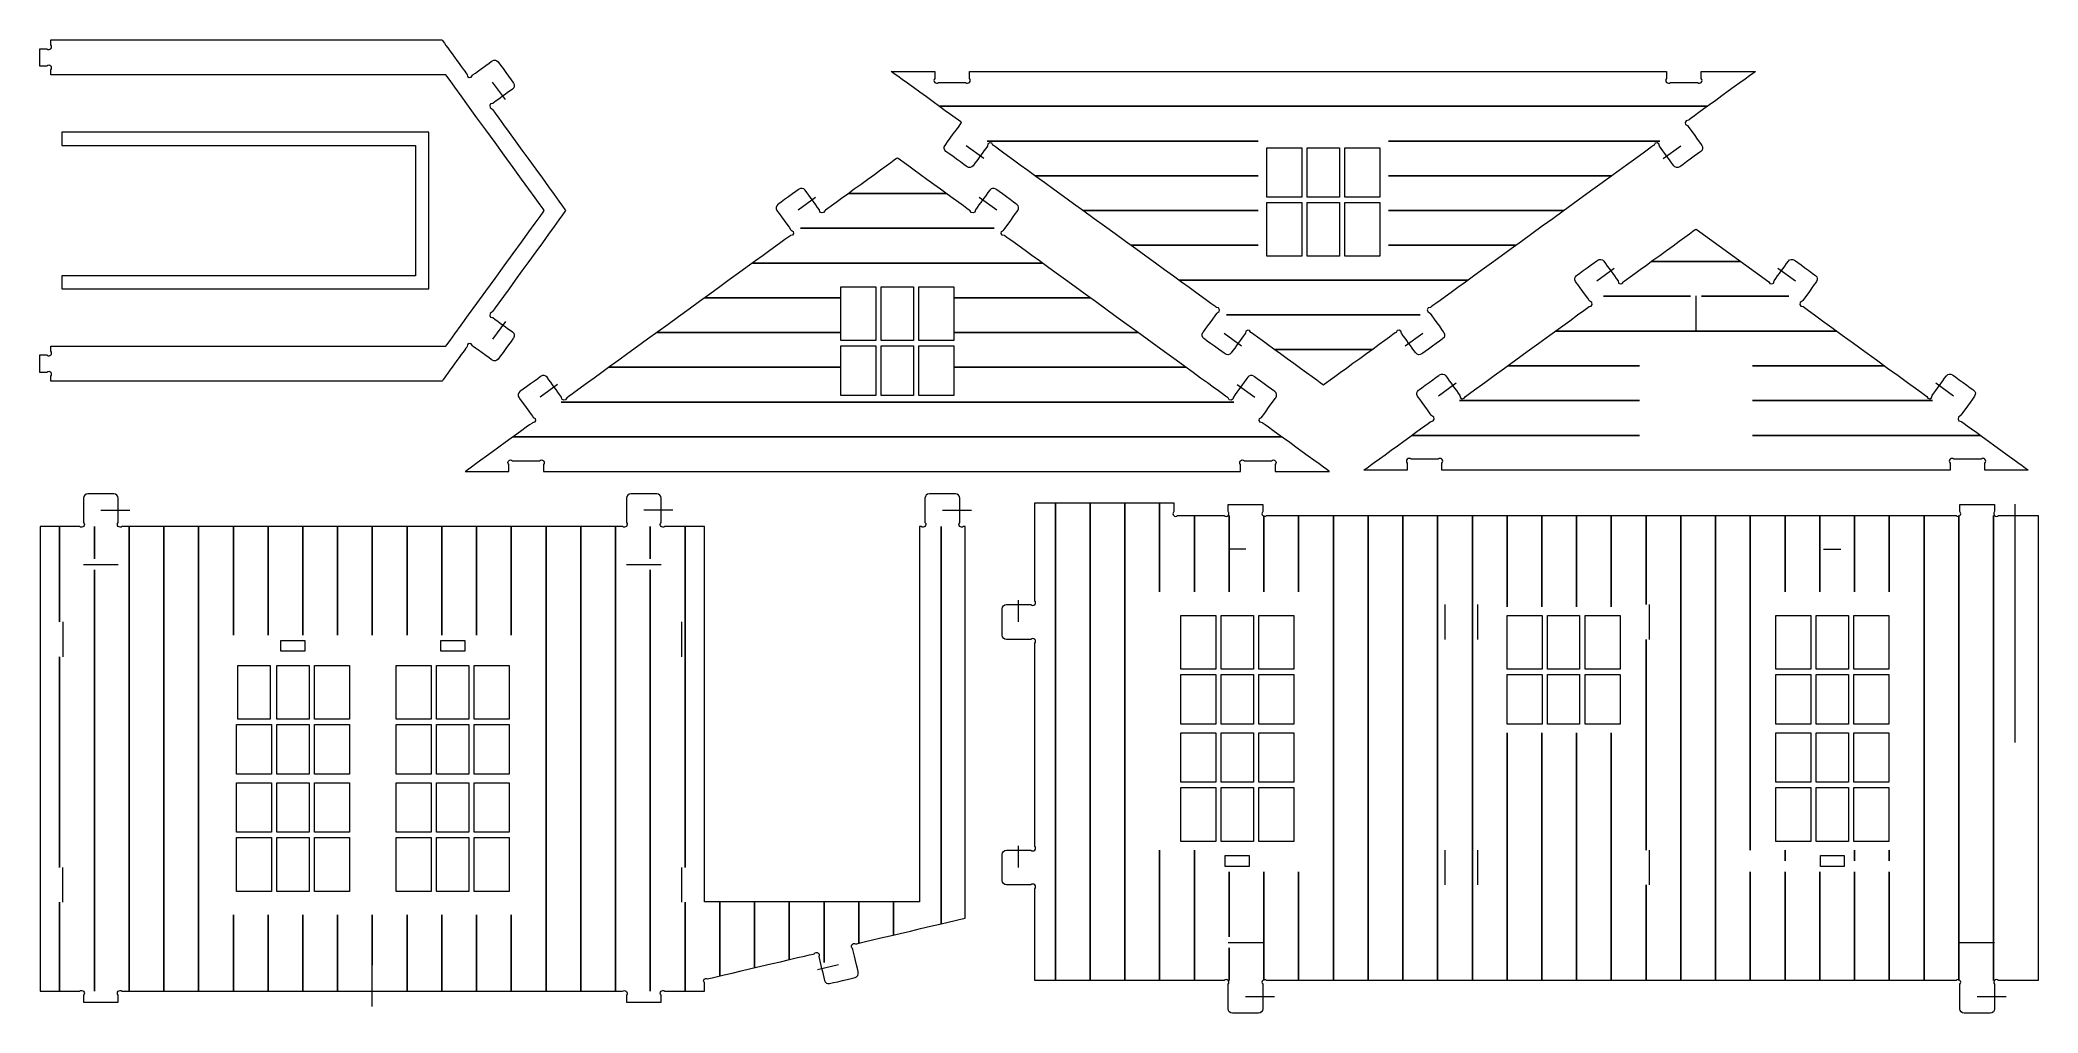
# Model space of a CAD drawing. Header units: millimetres. Extents: x -199 to 215, y -104 to 98.
import ezdxf

# ---------------------------------------------------------------- set-up
doc = ezdxf.new("R2010")
doc.units = ezdxf.units.MM
doc.header["$MEASUREMENT"] = 0
doc.layers.add('Capa 1', color=7, linetype='Continuous')

msp = doc.modelspace()

# ---------------------------------------------------------------- linework, layer by layer
at = {"layer": 'Capa 1', "color": 93, "lineweight": 18}
for points, knots in [([(-103.6668, 93.0005), (-103.9584, 93.4031), (-104.5213, 93.4927), (-104.9237, 93.2007), (-104.9237, 93.2007), (-104.9237, 93.2007), (-109.0136, 90.2342), (-109.0136, 90.2342), (-109.0136, 90.2342), (-109.1319, 89.4919), (-110.2454, 89.6691), (-110.1274, 90.4114), (-110.1274, 90.4114), (-110.1274, 90.4114), (-115.2985, 97.5412), (-115.2985, 97.5412), (-115.2985, 97.5412), (-115.2985, 97.5412), (-196.3708, 97.5413), (-196.3708, 97.5413), (-196.3708, 97.5413), (-196.3708, 97.5413), (-196.3708, 96.5388), (-196.3708, 96.5388), (-196.3708, 96.5388), (-195.8393, 96.007), (-196.6365, 95.2097), (-197.168, 95.7414), (-197.168, 95.7414), (-197.168, 95.7414), (-198.6208, 95.7414), (-198.6208, 95.7414), (-198.6208, 95.7414), (-198.6208, 95.7414), (-198.6208, 92.1414), (-198.6208, 92.1414), (-198.6208, 92.1414), (-198.6208, 92.1414), (-197.1681, 92.1414), (-197.1681, 92.1414), (-197.1681, 92.1414), (-196.6366, 92.6729), (-195.8394, 91.8755), (-196.3709, 91.344), (-196.3709, 91.344), (-196.3709, 91.344), (-196.3709, 90.3415), (-196.3709, 90.3415), (-196.3709, 90.3415), (-196.3709, 90.3415), (-114.5237, 90.3415), (-114.5237, 90.3415), (-114.5237, 90.3415), (-114.5237, 90.3415), (-94.1244, 62.2166), (-94.1244, 62.2166), (-94.1244, 62.2166), (-94.1244, 62.2166), (-114.5237, 34.0914), (-114.5237, 34.0914), (-114.5237, 34.0914), (-114.5237, 34.0914), (-196.3708, 34.0914), (-196.3708, 34.0914), (-196.3708, 34.0914), (-196.3708, 34.0914), (-196.3708, 33.0889), (-196.3708, 33.0889), (-196.3708, 33.0889), (-195.8393, 32.5569), (-196.6365, 31.7598), (-197.168, 32.2913), (-197.168, 32.2913), (-197.168, 32.2913), (-198.6208, 32.2913), (-198.6208, 32.2913), (-198.6208, 32.2913), (-198.6208, 32.2913), (-198.6208, 28.6915), (-198.6208, 28.6915), (-198.6208, 28.6915), (-198.6208, 28.6915), (-197.1681, 28.6915), (-197.1681, 28.6915), (-197.1681, 28.6915), (-196.6366, 29.2227), (-195.8394, 28.4256), (-196.3709, 27.8939), (-196.3709, 27.8939), (-196.3709, 27.8939), (-196.3709, 26.8914), (-196.3709, 26.8914), (-196.3709, 26.8914), (-196.3709, 26.8914), (-115.2985, 26.8914), (-115.2985, 26.8914), (-115.2985, 26.8914), (-115.2985, 26.8914), (-110.1274, 34.0209), (-110.1274, 34.0209), (-110.1274, 34.0209), (-110.2455, 34.7637), (-109.132, 34.9408), (-109.0136, 34.1987), (-109.0136, 34.1987), (-109.0136, 34.1987), (-104.9237, 31.232), (-104.9237, 31.232), (-104.9237, 31.232), (-104.5213, 30.9403), (-103.9584, 31.0297), (-103.6668, 31.432), (-103.6668, 31.432), (-103.6668, 31.432), (-100.4963, 35.8033), (-100.4963, 35.8033), (-100.4963, 35.8033), (-100.2043, 36.2059), (-100.2937, 36.7684), (-100.6964, 37.0603), (-100.6964, 37.0603), (-102.0597, 38.0491), (-103.4231, 39.038), (-104.7865, 40.0268), (-104.7865, 40.0268), (-105.5286, 39.9087), (-105.7062, 41.0221), (-104.9637, 41.1404), (-104.9637, 41.1404), (-104.9637, 41.1404), (-89.677, 62.2166), (-89.677, 62.2166), (-89.677, 62.2166), (-89.677, 62.2166), (-104.9637, 83.2923), (-104.9637, 83.2923), (-104.9637, 83.2923), (-105.7062, 83.4106), (-105.5285, 84.524), (-104.7865, 84.4057), (-104.7865, 84.4057), (-103.4232, 85.3946), (-102.0598, 86.3835), (-100.6964, 87.3724), (-100.6964, 87.3724), (-100.2937, 87.6641), (-100.2043, 88.2271), (-100.4963, 88.6294), (-100.4963, 88.6294), (-100.4963, 88.6294), (-103.6668, 93.0005), (-103.6668, 93.0005)], [0, 0, 0, 0, 0.02564103, 0.02564103, 0.02564103, 0.02564104, 0.05128205, 0.05128205, 0.05128205, 0.05128206, 0.07692308, 0.07692308, 0.07692308, 0.07692309, 0.1025641, 0.1025641, 0.1025641, 0.10256411, 0.12820513, 0.12820513, 0.12820513, 0.12820514, 0.15384615, 0.15384615, 0.15384615, 0.15384616, 0.17948718, 0.17948718, 0.17948718, 0.17948719, 0.20512821, 0.20512821, 0.20512821, 0.20512822, 0.23076923, 0.23076923, 0.23076923, 0.23076924, 0.25641026, 0.25641026, 0.25641026, 0.25641027, 0.28205128, 0.28205128, 0.28205128, 0.28205129, 0.30769231, 0.30769231, 0.30769231, 0.30769232, 0.33333333, 0.33333333, 0.33333333, 0.33333334, 0.35897436, 0.35897436, 0.35897436, 0.35897437, 0.38461538, 0.38461538, 0.38461538, 0.38461539, 0.41025641, 0.41025641, 0.41025641, 0.41025642, 0.43589744, 0.43589744, 0.43589744, 0.43589745, 0.46153846, 0.46153846, 0.46153846, 0.46153847, 0.48717949, 0.48717949, 0.48717949, 0.4871795, 0.51282051, 0.51282051, 0.51282051, 0.51282052, 0.53846154, 0.53846154, 0.53846154, 0.53846155, 0.56410256, 0.56410256, 0.56410256, 0.56410257, 0.58974359, 0.58974359, 0.58974359, 0.5897436, 0.61538462, 0.61538462, 0.61538462, 0.61538463, 0.64102564, 0.64102564, 0.64102564, 0.64102565, 0.66666667, 0.66666667, 0.66666667, 0.66666668, 0.69230769, 0.69230769, 0.69230769, 0.6923077, 0.71794872, 0.71794872, 0.71794872, 0.71794873, 0.74358974, 0.74358974, 0.74358974, 0.74358975, 0.76923077, 0.76923077, 0.76923077, 0.76923078, 0.79487179, 0.79487179, 0.79487179, 0.7948718, 0.82051282, 0.82051282, 0.82051282, 0.82051283, 0.84615385, 0.84615385, 0.84615385, 0.84615386, 0.87179487, 0.87179487, 0.87179487, 0.87179488, 0.8974359, 0.8974359, 0.8974359, 0.89743591, 0.92307692, 0.92307692, 0.92307692, 0.92307693, 0.94871795, 0.94871795, 0.94871795, 0.94871796, 1, 1, 1, 1]), ([(136.9603, 75.5753), (137.9492, 74.2119), (138.9381, 72.8485), (139.927, 71.4851), (139.927, 71.4851), (140.2187, 71.0828), (140.7815, 70.9931), (141.1838, 71.285), (141.1838, 71.285), (141.1838, 71.285), (145.5551, 74.4555), (145.5551, 74.4555), (145.5551, 74.4555), (145.9577, 74.7475), (146.0471, 75.3101), (145.7553, 75.7125), (145.7553, 75.7125), (145.7553, 75.7125), (142.7888, 79.8027), (142.7888, 79.8027), (142.7888, 79.8027), (142.0462, 79.9208), (142.2237, 81.0343), (142.9658, 80.9162), (142.9658, 80.9162), (142.9658, 80.9162), (156.8913, 91.0165), (156.8913, 91.0165), (156.8913, 91.0165), (156.8913, 91.0165), (145.6417, 91.0165), (145.6417, 91.0165), (145.6417, 91.0165), (145.6417, 91.0165), (145.6417, 89.5636), (145.6417, 89.5636), (145.6417, 89.5636), (146.1729, 89.0321), (145.3758, 88.235), (144.8443, 88.7664), (144.8443, 88.7664), (144.8443, 88.7664), (139.2387, 88.7664), (139.2387, 88.7664), (139.2387, 88.7664), (138.7075, 88.235), (137.9098, 89.0321), (138.4416, 89.5636), (138.4416, 89.5636), (138.4416, 89.5636), (138.4416, 91.0165), (138.4416, 91.0165), (138.4416, 91.0165), (138.4416, 91.0165), (-6.0082, 91.0165), (-6.0082, 91.0165), (-6.0082, 91.0165), (-6.0082, 91.0165), (-6.0082, 89.5636), (-6.0082, 89.5636), (-6.0082, 89.5636), (-5.477, 89.0321), (-6.2743, 88.235), (-6.8058, 88.7664), (-6.8058, 88.7664), (-6.8058, 88.7664), (-12.4112, 88.7664), (-12.4112, 88.7664), (-12.4112, 88.7664), (-12.9427, 88.235), (-13.7401, 89.0321), (-13.2083, 89.5636), (-13.2083, 89.5636), (-13.2083, 89.5636), (-13.2083, 91.0165), (-13.2083, 91.0165), (-13.2083, 91.0165), (-13.2083, 91.0165), (-22.2085, 91.0165), (-22.2085, 91.0165), (-22.2085, 91.0165), (-22.2085, 91.0165), (-7.6376, 80.448), (-7.6376, 80.448), (-7.6376, 80.448), (-7.6376, 80.448), (-11.0723, 75.7125), (-11.0723, 75.7125), (-11.0723, 75.7125), (-11.3643, 75.3101), (-11.2744, 74.7474), (-10.8723, 74.4555), (-10.8723, 74.4555), (-10.8723, 74.4555), (-6.501, 71.285), (-6.501, 71.285), (-6.501, 71.285), (-6.0984, 70.9932), (-5.5359, 71.0828), (-5.244, 71.4851), (-5.244, 71.4851), (-4.2552, 72.8485), (-3.2663, 74.2119), (-2.2775, 75.5753), (-2.2775, 75.5753), (-2.3956, 76.3176), (-1.2822, 76.4949), (-1.1641, 75.7525), (-1.1641, 75.7525), (-1.1641, 75.7525), (45.1718, 42.1453), (45.1718, 42.1453), (45.1718, 42.1453), (45.9144, 42.2634), (46.0914, 41.1498), (45.3493, 41.0317), (45.3493, 41.0317), (45.3493, 41.0317), (42.3826, 36.9415), (42.3826, 36.9415), (42.3826, 36.9415), (42.0906, 36.5392), (42.1805, 35.9763), (42.5826, 35.6845), (42.5826, 35.6845), (42.5826, 35.6845), (46.9539, 32.5142), (46.9539, 32.5142), (46.9539, 32.5142), (47.3562, 32.2222), (47.919, 32.3119), (48.2109, 32.7142), (48.2109, 32.7142), (49.1997, 34.0776), (50.1886, 35.441), (51.1774, 36.8044), (51.1774, 36.8044), (51.0593, 37.5467), (52.1727, 37.724), (52.291, 36.9816), (52.291, 36.9816), (52.291, 36.9816), (67.3415, 26.0655), (67.3415, 26.0655), (67.3415, 26.0655), (67.3415, 26.0655), (82.392, 36.9816), (82.392, 36.9816), (82.392, 36.9816), (82.5101, 37.7239), (83.6237, 37.5467), (83.5056, 36.8044), (83.5056, 36.8044), (84.4944, 35.441), (85.4833, 34.0776), (86.4721, 32.7142), (86.4721, 32.7142), (86.7638, 32.3119), (87.3266, 32.2222), (87.7289, 32.5142), (87.7289, 32.5142), (87.7289, 32.5142), (92.1005, 35.6845), (92.1005, 35.6845), (92.1005, 35.6845), (92.5028, 35.9763), (92.5922, 36.5392), (92.3005, 36.9415), (92.3005, 36.9415), (92.3005, 36.9415), (89.334, 41.0317), (89.334, 41.0317), (89.334, 41.0317), (88.5914, 41.1498), (88.7687, 42.2634), (89.511, 42.1453), (89.511, 42.1453), (89.511, 42.1453), (135.8469, 75.7525), (135.8469, 75.7525), (135.8469, 75.7525), (135.965, 76.4949), (137.0786, 76.3177), (136.9603, 75.5753)], [0, 0, 0, 0, 0.0212766, 0.0212766, 0.0212766, 0.02127661, 0.04255319, 0.04255319, 0.04255319, 0.0425532, 0.06382979, 0.06382979, 0.06382979, 0.0638298, 0.08510638, 0.08510638, 0.08510638, 0.08510639, 0.10638298, 0.10638298, 0.10638298, 0.10638299, 0.12765957, 0.12765957, 0.12765957, 0.12765958, 0.14893617, 0.14893617, 0.14893617, 0.14893618, 0.17021277, 0.17021277, 0.17021277, 0.17021278, 0.19148936, 0.19148936, 0.19148936, 0.19148937, 0.21276596, 0.21276596, 0.21276596, 0.21276597, 0.23404255, 0.23404255, 0.23404255, 0.23404256, 0.25531915, 0.25531915, 0.25531915, 0.25531916, 0.27659574, 0.27659574, 0.27659574, 0.27659575, 0.29787234, 0.29787234, 0.29787234, 0.29787235, 0.31914894, 0.31914894, 0.31914894, 0.31914895, 0.34042553, 0.34042553, 0.34042553, 0.34042554, 0.36170213, 0.36170213, 0.36170213, 0.36170214, 0.38297872, 0.38297872, 0.38297872, 0.38297873, 0.40425532, 0.40425532, 0.40425532, 0.40425533, 0.42553191, 0.42553191, 0.42553191, 0.42553192, 0.44680851, 0.44680851, 0.44680851, 0.44680852, 0.46808511, 0.46808511, 0.46808511, 0.46808512, 0.4893617, 0.4893617, 0.4893617, 0.48936171, 0.5106383, 0.5106383, 0.5106383, 0.51063831, 0.53191489, 0.53191489, 0.53191489, 0.5319149, 0.55319149, 0.55319149, 0.55319149, 0.5531915, 0.57446809, 0.57446809, 0.57446809, 0.5744681, 0.59574468, 0.59574468, 0.59574468, 0.59574469, 0.61702128, 0.61702128, 0.61702128, 0.61702129, 0.63829787, 0.63829787, 0.63829787, 0.63829788, 0.65957447, 0.65957447, 0.65957447, 0.65957448, 0.68085106, 0.68085106, 0.68085106, 0.68085107, 0.70212766, 0.70212766, 0.70212766, 0.70212767, 0.72340426, 0.72340426, 0.72340426, 0.72340427, 0.74468085, 0.74468085, 0.74468085, 0.74468086, 0.76595745, 0.76595745, 0.76595745, 0.76595746, 0.78723404, 0.78723404, 0.78723404, 0.78723405, 0.80851064, 0.80851064, 0.80851064, 0.80851065, 0.82978723, 0.82978723, 0.82978723, 0.82978724, 0.85106383, 0.85106383, 0.85106383, 0.85106384, 0.87234043, 0.87234043, 0.87234043, 0.87234044, 0.89361702, 0.89361702, 0.89361702, 0.89361703, 0.91489362, 0.91489362, 0.91489362, 0.91489363, 0.93617021, 0.93617021, 0.93617021, 0.93617022, 0.95744681, 0.95744681, 0.95744681, 0.95744682, 1, 1, 1, 1]), ([(-194.1208, 48.7164), (-194.1208, 48.7164), (-120.7708, 48.7164), (-120.7708, 48.7164), (-120.7708, 48.7164), (-120.7708, 48.7164), (-120.7708, 75.7163), (-120.7708, 75.7163), (-120.7708, 75.7163), (-120.7708, 75.7163), (-194.1208, 75.7163), (-194.1208, 75.7163), (-194.1208, 75.7163), (-194.1208, 75.7163), (-194.1208, 78.4164), (-194.1208, 78.4164), (-194.1208, 78.4164), (-194.1208, 78.4164), (-118.0708, 78.4164), (-118.0708, 78.4164), (-118.0708, 78.4164), (-118.0708, 78.4164), (-118.0708, 46.0163), (-118.0708, 46.0163), (-118.0708, 46.0163), (-118.0708, 46.0163), (-194.1208, 46.0163), (-194.1208, 46.0163), (-194.1208, 46.0163), (-194.1208, 46.0163), (-194.1208, 48.7164), (-194.1208, 48.7164)], [0, 0, 0, 0, 0.11111111, 0.11111111, 0.11111111, 0.11111112, 0.22222222, 0.22222222, 0.22222222, 0.22222223, 0.33333333, 0.33333333, 0.33333333, 0.33333334, 0.44444444, 0.44444444, 0.44444444, 0.44444445, 0.55555556, 0.55555556, 0.55555556, 0.55555557, 0.66666667, 0.66666667, 0.66666667, 0.66666668, 0.77777778, 0.77777778, 0.77777778, 0.77777779, 1, 1, 1, 1]), ([(57.2742, 24.702), (57.6768, 24.41), (57.7664, 23.8474), (57.4747, 23.445), (57.4747, 23.445), (57.4747, 23.445), (54.508, 19.3548), (54.508, 19.3548), (54.508, 19.3548), (53.7654, 19.2367), (53.9429, 18.1232), (54.685, 18.2413), (54.685, 18.2413), (54.685, 18.2413), (68.6108, 8.141), (68.6108, 8.141), (68.6108, 8.141), (68.6108, 8.141), (57.3605, 8.141), (57.3605, 8.141), (57.3605, 8.141), (57.3605, 8.141), (57.3605, 9.5939), (57.3605, 9.5939), (57.3605, 9.5939), (57.8923, 10.1254), (57.0949, 10.9225), (56.5634, 10.3911), (56.5634, 10.3911), (56.5634, 10.3911), (50.958, 10.3911), (50.958, 10.3911), (50.958, 10.3911), (50.4262, 10.9225), (49.6291, 10.1254), (50.1606, 9.5939), (50.1606, 9.5939), (50.1606, 9.5939), (50.1606, 8.141), (50.1606, 8.141), (50.1606, 8.141), (50.1606, 8.141), (-94.2894, 8.141), (-94.2894, 8.141), (-94.2894, 8.141), (-94.2894, 8.141), (-94.2894, 9.5939), (-94.2894, 9.5939), (-94.2894, 9.5939), (-93.7579, 10.1254), (-94.555, 10.9225), (-95.0868, 10.3911), (-95.0868, 10.3911), (-95.0868, 10.3911), (-100.6921, 10.3911), (-100.6921, 10.3911), (-100.6921, 10.3911), (-101.2239, 10.9225), (-102.021, 10.1254), (-101.4892, 9.5939), (-101.4892, 9.5939), (-101.4892, 9.5939), (-101.4892, 8.141), (-101.4892, 8.141), (-101.4892, 8.141), (-101.4892, 8.141), (-110.4895, 8.141), (-110.4895, 8.141), (-110.4895, 8.141), (-110.4895, 8.141), (-96.564, 18.2413), (-96.564, 18.2413), (-96.564, 18.2413), (-95.8214, 18.1232), (-95.6444, 19.2367), (-96.3868, 19.3548), (-96.3868, 19.3548), (-96.3868, 19.3548), (-99.3533, 23.445), (-99.3533, 23.445), (-99.3533, 23.445), (-99.6453, 23.8474), (-99.5556, 24.4101), (-99.1533, 24.702), (-99.1533, 24.702), (-99.1533, 24.702), (-94.782, 27.8725), (-94.782, 27.8725), (-94.782, 27.8725), (-94.3794, 28.1643), (-93.8167, 28.0747), (-93.525, 27.6724), (-93.525, 27.6724), (-92.5362, 26.309), (-91.5473, 24.9456), (-90.5585, 23.5822), (-90.5585, 23.5822), (-90.6766, 22.8399), (-89.563, 22.6626), (-89.4449, 23.405), (-89.4449, 23.405), (-89.4449, 23.405), (-43.1092, 57.0122), (-43.1092, 57.0122), (-43.1092, 57.0122), (-42.3669, 56.8941), (-42.1896, 58.0077), (-42.932, 58.1258), (-42.932, 58.1258), (-42.932, 58.1258), (-45.8987, 62.216), (-45.8987, 62.216), (-45.8987, 62.216), (-46.1904, 62.6183), (-46.1005, 63.1812), (-45.6985, 63.473), (-45.6985, 63.473), (-45.6985, 63.473), (-41.3272, 66.6433), (-41.3272, 66.6433), (-41.3272, 66.6433), (-40.9249, 66.9353), (-40.3619, 66.8456), (-40.0702, 66.4433), (-40.0702, 66.4433), (-39.0814, 65.0799), (-38.0925, 63.7165), (-37.1037, 62.3531), (-37.1037, 62.3531), (-37.2218, 61.6108), (-36.1082, 61.4335), (-35.9903, 62.1759), (-35.9903, 62.1759), (-35.9903, 62.1759), (-20.9398, 73.092), (-20.9398, 73.092), (-20.9398, 73.092), (-20.9398, 73.092), (-5.889, 62.1759), (-5.889, 62.1759), (-5.889, 62.1759), (-5.7707, 61.4336), (-4.6573, 61.6108), (-4.7754, 62.3531), (-4.7754, 62.3531), (-3.7865, 63.7165), (-2.7976, 65.0799), (-1.8087, 66.4433), (-1.8087, 66.4433), (-1.517, 66.8456), (-0.9545, 66.9353), (-0.5519, 66.6433), (-0.5519, 66.6433), (-0.5519, 66.6433), (3.8194, 63.473), (3.8194, 63.473), (3.8194, 63.473), (4.2217, 63.1812), (4.3111, 62.6183), (4.0194, 62.216), (4.0194, 62.216), (4.0194, 62.216), (1.0527, 58.1258), (1.0527, 58.1258), (1.0527, 58.1258), (0.3106, 58.0077), (0.4876, 56.8941), (1.2305, 57.0122), (1.2305, 57.0122), (1.2305, 57.0122), (47.5659, 23.405), (47.5659, 23.405), (47.5659, 23.405), (47.684, 22.6627), (48.7976, 22.8399), (48.6793, 23.5822), (48.6793, 23.5822), (49.6682, 24.9456), (50.6571, 26.309), (51.646, 27.6724), (51.646, 27.6724), (51.9377, 28.0747), (52.5007, 28.1644), (52.903, 27.8725), (52.903, 27.8725), (52.903, 27.8725), (57.2742, 24.702), (57.2742, 24.702)], [0, 0, 0, 0, 0.02083333, 0.02083333, 0.02083333, 0.02083334, 0.04166667, 0.04166667, 0.04166667, 0.04166668, 0.0625, 0.0625, 0.0625, 0.06250001, 0.08333333, 0.08333333, 0.08333333, 0.08333334, 0.10416667, 0.10416667, 0.10416667, 0.10416668, 0.125, 0.125, 0.125, 0.12500001, 0.14583333, 0.14583333, 0.14583333, 0.14583334, 0.16666667, 0.16666667, 0.16666667, 0.16666668, 0.1875, 0.1875, 0.1875, 0.18750001, 0.20833333, 0.20833333, 0.20833333, 0.20833334, 0.22916667, 0.22916667, 0.22916667, 0.22916668, 0.25, 0.25, 0.25, 0.25000001, 0.27083333, 0.27083333, 0.27083333, 0.27083334, 0.29166667, 0.29166667, 0.29166667, 0.29166668, 0.3125, 0.3125, 0.3125, 0.31250001, 0.33333333, 0.33333333, 0.33333333, 0.33333334, 0.35416667, 0.35416667, 0.35416667, 0.35416668, 0.375, 0.375, 0.375, 0.37500001, 0.39583333, 0.39583333, 0.39583333, 0.39583334, 0.41666667, 0.41666667, 0.41666667, 0.41666668, 0.4375, 0.4375, 0.4375, 0.43750001, 0.45833333, 0.45833333, 0.45833333, 0.45833334, 0.47916667, 0.47916667, 0.47916667, 0.47916668, 0.5, 0.5, 0.5, 0.50000001, 0.52083333, 0.52083333, 0.52083333, 0.52083334, 0.54166667, 0.54166667, 0.54166667, 0.54166668, 0.5625, 0.5625, 0.5625, 0.56250001, 0.58333333, 0.58333333, 0.58333333, 0.58333334, 0.60416667, 0.60416667, 0.60416667, 0.60416668, 0.625, 0.625, 0.625, 0.62500001, 0.64583333, 0.64583333, 0.64583333, 0.64583334, 0.66666667, 0.66666667, 0.66666667, 0.66666668, 0.6875, 0.6875, 0.6875, 0.68750001, 0.70833333, 0.70833333, 0.70833333, 0.70833334, 0.72916667, 0.72916667, 0.72916667, 0.72916668, 0.75, 0.75, 0.75, 0.75000001, 0.77083333, 0.77083333, 0.77083333, 0.77083334, 0.79166667, 0.79166667, 0.79166667, 0.79166668, 0.8125, 0.8125, 0.8125, 0.81250001, 0.83333333, 0.83333333, 0.83333333, 0.83333334, 0.85416667, 0.85416667, 0.85416667, 0.85416668, 0.875, 0.875, 0.875, 0.87500001, 0.89583333, 0.89583333, 0.89583333, 0.89583334, 0.91666667, 0.91666667, 0.91666667, 0.91666668, 0.9375, 0.9375, 0.9375, 0.93750001, 0.95833333, 0.95833333, 0.95833333, 0.95833334, 1, 1, 1, 1]), ([(159.6085, 47.4689), (159.6085, 47.4689), (144.558, 58.3849), (144.558, 58.3849), (144.558, 58.3849), (144.558, 58.3849), (129.5075, 47.4689), (129.5075, 47.4689), (129.5075, 47.4689), (129.3892, 46.7264), (128.2758, 46.9038), (128.3939, 47.6461), (128.3939, 47.6461), (127.4051, 49.0094), (126.4162, 50.3728), (125.4274, 51.7362), (125.4274, 51.7362), (125.1357, 52.1386), (124.5727, 52.2283), (124.1704, 51.9364), (124.1704, 51.9364), (124.1704, 51.9364), (119.7991, 48.7658), (119.7991, 48.7658), (119.7991, 48.7658), (119.3968, 48.4741), (119.3071, 47.9113), (119.5991, 47.5089), (119.5991, 47.5089), (119.5991, 47.5089), (122.5656, 43.4187), (122.5656, 43.4187), (122.5656, 43.4187), (123.3082, 43.3005), (123.1304, 42.1871), (122.3884, 42.3052), (122.3884, 42.3052), (122.3884, 42.3052), (96.7528, 23.7115), (96.7528, 23.7115), (96.7528, 23.7115), (96.6345, 22.9692), (95.5211, 23.1464), (95.6392, 23.8889), (95.6392, 23.8889), (94.6504, 25.2522), (93.6615, 26.6156), (92.6727, 27.979), (92.6727, 27.979), (92.3807, 28.3814), (91.8182, 28.471), (91.4157, 28.1792), (91.4157, 28.1792), (91.4157, 28.1792), (87.0444, 25.0086), (87.0444, 25.0086), (87.0444, 25.0086), (86.6418, 24.7168), (86.5527, 24.1539), (86.8444, 23.7517), (86.8444, 23.7517), (86.8444, 23.7517), (89.8109, 19.6614), (89.8109, 19.6614), (89.8109, 19.6614), (90.5532, 19.5433), (90.376, 18.4297), (89.6337, 18.548), (89.6337, 18.548), (89.6337, 18.548), (75.7082, 8.4478), (75.7082, 8.4478), (75.7082, 8.4478), (75.7082, 8.4478), (84.7079, 8.4479), (84.7079, 8.4479), (84.7079, 8.4479), (84.7079, 8.4479), (84.7079, 9.9005), (84.7079, 9.9005), (84.7079, 9.9005), (84.1764, 10.4321), (84.9738, 11.2294), (85.5053, 10.6979), (85.5053, 10.6979), (85.5053, 10.6979), (91.1106, 10.6979), (91.1106, 10.6979), (91.1106, 10.6979), (91.6421, 11.2294), (92.4395, 10.4322), (91.9077, 9.9005), (91.9077, 9.9005), (91.9077, 9.9005), (91.9077, 8.4479), (91.9077, 8.4479), (91.9077, 8.4479), (91.9077, 8.4479), (197.208, 8.4479), (197.208, 8.4479), (197.208, 8.4479), (197.208, 8.4479), (197.208, 9.9005), (197.208, 9.9005), (197.208, 9.9005), (196.6762, 10.4321), (197.4736, 11.2294), (198.0054, 10.6979), (198.0054, 10.6979), (198.0054, 10.6979), (203.6107, 10.6979), (203.6107, 10.6979), (203.6107, 10.6979), (204.1419, 11.2294), (204.9393, 10.4322), (204.4078, 9.9005), (204.4078, 9.9005), (204.4078, 9.9005), (204.4078, 8.4479), (204.4078, 8.4479), (204.4078, 8.4479), (204.4078, 8.4479), (213.4078, 8.4479), (213.4078, 8.4479), (213.4078, 8.4479), (213.4078, 8.4479), (199.4825, 18.5481), (199.4825, 18.5481), (199.4825, 18.5481), (198.7399, 18.4298), (198.5626, 19.5434), (199.305, 19.6615), (199.305, 19.6615), (199.305, 19.6615), (202.2717, 23.7518), (202.2717, 23.7518), (202.2717, 23.7518), (202.5634, 24.154), (202.474, 24.7169), (202.0715, 25.0087), (202.0715, 25.0087), (202.0715, 25.0087), (197.7002, 28.1793), (197.7002, 28.1793), (197.7002, 28.1793), (197.2979, 28.471), (196.7354, 28.3815), (196.4434, 27.9791), (196.4434, 27.9791), (195.4545, 26.6158), (194.4656, 25.2524), (193.4767, 23.889), (193.4767, 23.889), (193.595, 23.1465), (192.4814, 22.9693), (192.3633, 23.7116), (192.3633, 23.7116), (192.3633, 23.7116), (166.7277, 42.3053), (166.7277, 42.3053), (166.7277, 42.3053), (165.9851, 42.1872), (165.8078, 43.3006), (166.5502, 43.4188), (166.5502, 43.4188), (166.5502, 43.4188), (169.5167, 47.509), (169.5167, 47.509), (169.5167, 47.509), (169.8089, 47.9114), (169.719, 48.4742), (169.3167, 48.7659), (169.3167, 48.7659), (169.3167, 48.7659), (164.9454, 51.9365), (164.9454, 51.9365), (164.9454, 51.9365), (164.5431, 52.2283), (163.9803, 52.1387), (163.6886, 51.7363), (163.6886, 51.7363), (162.6997, 50.373), (161.7108, 49.0096), (160.7219, 47.6462), (160.7219, 47.6462), (160.84, 46.9038), (159.7269, 46.7265), (159.6085, 47.4689)], [0, 0, 0, 0, 0.02083333, 0.02083333, 0.02083333, 0.02083334, 0.04166667, 0.04166667, 0.04166667, 0.04166668, 0.0625, 0.0625, 0.0625, 0.06250001, 0.08333333, 0.08333333, 0.08333333, 0.08333334, 0.10416667, 0.10416667, 0.10416667, 0.10416668, 0.125, 0.125, 0.125, 0.12500001, 0.14583333, 0.14583333, 0.14583333, 0.14583334, 0.16666667, 0.16666667, 0.16666667, 0.16666668, 0.1875, 0.1875, 0.1875, 0.18750001, 0.20833333, 0.20833333, 0.20833333, 0.20833334, 0.22916667, 0.22916667, 0.22916667, 0.22916668, 0.25, 0.25, 0.25, 0.25000001, 0.27083333, 0.27083333, 0.27083333, 0.27083334, 0.29166667, 0.29166667, 0.29166667, 0.29166668, 0.3125, 0.3125, 0.3125, 0.31250001, 0.33333333, 0.33333333, 0.33333333, 0.33333334, 0.35416667, 0.35416667, 0.35416667, 0.35416668, 0.375, 0.375, 0.375, 0.37500001, 0.39583333, 0.39583333, 0.39583333, 0.39583334, 0.41666667, 0.41666667, 0.41666667, 0.41666668, 0.4375, 0.4375, 0.4375, 0.43750001, 0.45833333, 0.45833333, 0.45833333, 0.45833334, 0.47916667, 0.47916667, 0.47916667, 0.47916668, 0.5, 0.5, 0.5, 0.50000001, 0.52083333, 0.52083333, 0.52083333, 0.52083334, 0.54166667, 0.54166667, 0.54166667, 0.54166668, 0.5625, 0.5625, 0.5625, 0.56250001, 0.58333333, 0.58333333, 0.58333333, 0.58333334, 0.60416667, 0.60416667, 0.60416667, 0.60416668, 0.625, 0.625, 0.625, 0.62500001, 0.64583333, 0.64583333, 0.64583333, 0.64583334, 0.66666667, 0.66666667, 0.66666667, 0.66666668, 0.6875, 0.6875, 0.6875, 0.68750001, 0.70833333, 0.70833333, 0.70833333, 0.70833334, 0.72916667, 0.72916667, 0.72916667, 0.72916668, 0.75, 0.75, 0.75, 0.75000001, 0.77083333, 0.77083333, 0.77083333, 0.77083334, 0.79166667, 0.79166667, 0.79166667, 0.79166668, 0.8125, 0.8125, 0.8125, 0.81250001, 0.83333333, 0.83333333, 0.83333333, 0.83333334, 0.85416667, 0.85416667, 0.85416667, 0.85416668, 0.875, 0.875, 0.875, 0.87500001, 0.89583333, 0.89583333, 0.89583333, 0.89583334, 0.91666667, 0.91666667, 0.91666667, 0.91666668, 0.9375, 0.9375, 0.9375, 0.93750001, 0.95833333, 0.95833333, 0.95833333, 0.95833334, 1, 1, 1, 1]), ([(-77.8962, -99.5076), (-78.7467, -99.5076), (-147.0332, -99.5076), (-181.6018, -99.5076), (-181.6018, -99.5076), (-182.1336, -98.976), (-182.9307, -99.7733), (-182.3992, -100.3048), (-182.3992, -100.3048), (-182.3992, -100.3048), (-182.3992, -101.7575), (-182.3992, -101.7575), (-182.3992, -101.7575), (-182.3992, -101.7575), (-189.5992, -101.7576), (-189.5992, -101.7576), (-189.5992, -101.7576), (-189.5992, -101.7576), (-189.5992, -100.3049), (-189.5992, -100.3049), (-189.5992, -100.3049), (-189.0674, -99.7734), (-189.8648, -98.976), (-190.3966, -99.5077), (-190.3966, -99.5077), (-190.3966, -99.5077), (-198.5989, -99.5076), (-198.5989, -99.5076), (-198.5989, -99.5076), (-198.5989, -99.5076), (-198.5989, -3.2076), (-198.5989, -3.2076), (-198.5989, -3.2076), (-198.5989, -3.2076), (-190.3965, -3.2076), (-190.3965, -3.2076), (-190.3965, -3.2076), (-189.8647, -3.7391), (-189.0674, -2.9417), (-189.5991, -2.4102), (-189.5991, -2.4102), (-189.5991, -2.4102), (-189.5991, 2.6425), (-189.5991, 2.6425), (-189.5991, 2.6425), (-189.5991, 3.1396), (-189.196, 3.5427), (-188.6989, 3.5427), (-188.6989, 3.5427), (-188.6989, 3.5427), (-183.299, 3.5426), (-183.299, 3.5426), (-183.299, 3.5426), (-182.8021, 3.5426), (-182.399, 3.1395), (-182.399, 2.6424), (-182.399, 2.6424), (-182.399, 0.9582), (-182.399, -0.726), (-182.399, -2.4103), (-182.399, -2.4103), (-182.9305, -2.9418), (-182.1334, -3.7392), (-181.6016, -3.2077), (-181.6016, -3.2077), (-181.6016, -3.2077), (-77.8962, -3.2076), (-77.8962, -3.2076), (-77.8962, -3.2076), (-77.3647, -3.7391), (-76.5676, -2.9417), (-77.0991, -2.4102), (-77.0991, -2.4102), (-77.0991, -2.4102), (-77.0991, 2.6425), (-77.0991, 2.6425), (-77.0991, 2.6425), (-77.0991, 3.1396), (-76.696, 3.5427), (-76.1991, 3.5427), (-76.1991, 3.5427), (-76.1991, 3.5427), (-70.7989, 3.5426), (-70.7989, 3.5426), (-70.7989, 3.5426), (-70.302, 3.5426), (-69.8989, 3.1395), (-69.8989, 2.6424), (-69.8989, 2.6424), (-69.8989, 0.9582), (-69.8989, -0.726), (-69.8989, -2.4103), (-69.8989, -2.4103), (-70.4307, -2.9418), (-69.6333, -3.7392), (-69.1015, -3.2077), (-69.1015, -3.2077), (-69.1015, -3.2077), (-60.899, -3.2076), (-60.899, -3.2076), (-60.899, -3.2076), (-60.899, -3.2076), (-60.899, -80.9675), (-60.899, -80.9675), (-60.899, -80.9675), (-60.899, -80.9675), (-16.349, -80.9675), (-16.349, -80.9675), (-16.349, -80.9675), (-16.349, -80.9675), (-16.349, -3.2076), (-16.349, -3.2076), (-16.349, -3.2076), (-16.349, -3.2076), (-16.0213, -3.2076), (-16.0213, -3.2076), (-16.0213, -3.2076), (-15.4895, -3.7391), (-14.6924, -2.9417), (-15.2239, -2.4102), (-15.2239, -2.4102), (-15.2239, -2.4102), (-15.2239, 2.6425), (-15.2239, 2.6425), (-15.2239, 2.6425), (-15.2239, 3.1396), (-14.8208, 3.5427), (-14.3239, 3.5427), (-14.3239, 3.5427), (-14.3239, 3.5427), (-8.9241, 3.5426), (-8.9241, 3.5426), (-8.9241, 3.5426), (-8.427, 3.5426), (-8.0239, 3.1395), (-8.0239, 2.6424), (-8.0239, 2.6424), (-8.0239, 0.9582), (-8.0239, -0.726), (-8.0239, -2.4103), (-8.0239, -2.4103), (-8.5557, -2.9418), (-7.7583, -3.7392), (-7.2268, -3.2077), (-7.2268, -3.2077), (-7.2268, -3.2077), (-6.8989, -3.2076), (-6.8989, -3.2076), (-6.8989, -3.2076), (-6.8989, -3.2076), (-6.8989, -84.3513), (-6.8989, -84.3513), (-6.8989, -84.3513), (-6.8989, -84.3513), (-29.619, -89.7079), (-29.619, -89.7079), (-29.619, -89.7079), (-30.2585, -89.3126), (-30.8515, -90.2714), (-30.212, -90.6669), (-30.212, -90.6669), (-30.212, -90.6669), (-29.0526, -95.5848), (-29.0526, -95.5848), (-29.0526, -95.5848), (-28.9386, -96.0686), (-29.2381, -96.5532), (-29.7221, -96.6673), (-29.7221, -96.6673), (-29.7221, -96.6673), (-34.9779, -97.9065), (-34.9779, -97.9065), (-34.9779, -97.9065), (-35.4618, -98.0206), (-35.9466, -97.7208), (-36.0605, -97.237), (-36.0605, -97.237), (-36.447, -95.5977), (-36.8336, -93.9584), (-37.2201, -92.3191), (-37.2201, -92.3191), (-36.8245, -91.6799), (-37.7836, -91.0868), (-38.179, -91.7261), (-38.179, -91.7261), (-38.179, -91.7261), (-60.2846, -96.9379), (-60.2846, -96.9379), (-60.2846, -96.9379), (-60.8022, -96.5284), (-61.4163, -97.3043), (-60.899, -97.7138), (-60.899, -97.7138), (-60.899, -97.7138), (-60.899, -99.5074), (-60.899, -99.5074), (-60.899, -99.5074), (-60.899, -99.5074), (-69.1016, -99.5075), (-69.1016, -99.5075), (-69.1016, -99.5075), (-69.6334, -98.9759), (-70.4307, -99.7732), (-69.899, -100.3047), (-69.899, -100.3047), (-69.899, -100.3047), (-69.899, -101.7574), (-69.899, -101.7574), (-69.899, -101.7574), (-69.899, -101.7574), (-77.099, -101.7575), (-77.099, -101.7575), (-77.099, -101.7575), (-77.099, -101.7575), (-77.099, -100.3048), (-77.099, -100.3048), (-77.099, -100.3048), (-76.5676, -99.7733), (-77.3576, -99.036), (-77.8962, -99.5076)], [0, 0, 0, 0, 0.01785714, 0.01785714, 0.01785714, 0.01785715, 0.03571429, 0.03571429, 0.03571429, 0.0357143, 0.05357143, 0.05357143, 0.05357143, 0.05357144, 0.07142857, 0.07142857, 0.07142857, 0.07142858, 0.08928571, 0.08928571, 0.08928571, 0.08928572, 0.10714286, 0.10714286, 0.10714286, 0.10714287, 0.125, 0.125, 0.125, 0.12500001, 0.14285714, 0.14285714, 0.14285714, 0.14285715, 0.16071429, 0.16071429, 0.16071429, 0.1607143, 0.17857143, 0.17857143, 0.17857143, 0.17857144, 0.19642857, 0.19642857, 0.19642857, 0.19642858, 0.21428571, 0.21428571, 0.21428571, 0.21428572, 0.23214286, 0.23214286, 0.23214286, 0.23214287, 0.25, 0.25, 0.25, 0.25000001, 0.26785714, 0.26785714, 0.26785714, 0.26785715, 0.28571429, 0.28571429, 0.28571429, 0.2857143, 0.30357143, 0.30357143, 0.30357143, 0.30357144, 0.32142857, 0.32142857, 0.32142857, 0.32142858, 0.33928571, 0.33928571, 0.33928571, 0.33928572, 0.35714286, 0.35714286, 0.35714286, 0.35714287, 0.375, 0.375, 0.375, 0.37500001, 0.39285714, 0.39285714, 0.39285714, 0.39285715, 0.41071429, 0.41071429, 0.41071429, 0.4107143, 0.42857143, 0.42857143, 0.42857143, 0.42857144, 0.44642857, 0.44642857, 0.44642857, 0.44642858, 0.46428571, 0.46428571, 0.46428571, 0.46428572, 0.48214286, 0.48214286, 0.48214286, 0.48214287, 0.5, 0.5, 0.5, 0.50000001, 0.51785714, 0.51785714, 0.51785714, 0.51785715, 0.53571429, 0.53571429, 0.53571429, 0.5357143, 0.55357143, 0.55357143, 0.55357143, 0.55357144, 0.57142857, 0.57142857, 0.57142857, 0.57142858, 0.58928571, 0.58928571, 0.58928571, 0.58928572, 0.60714286, 0.60714286, 0.60714286, 0.60714287, 0.625, 0.625, 0.625, 0.62500001, 0.64285714, 0.64285714, 0.64285714, 0.64285715, 0.66071429, 0.66071429, 0.66071429, 0.6607143, 0.67857143, 0.67857143, 0.67857143, 0.67857144, 0.69642857, 0.69642857, 0.69642857, 0.69642858, 0.71428571, 0.71428571, 0.71428571, 0.71428572, 0.73214286, 0.73214286, 0.73214286, 0.73214287, 0.75, 0.75, 0.75, 0.75000001, 0.76785714, 0.76785714, 0.76785714, 0.76785715, 0.78571429, 0.78571429, 0.78571429, 0.7857143, 0.80357143, 0.80357143, 0.80357143, 0.80357144, 0.82142857, 0.82142857, 0.82142857, 0.82142858, 0.83928571, 0.83928571, 0.83928571, 0.83928572, 0.85714286, 0.85714286, 0.85714286, 0.85714287, 0.875, 0.875, 0.875, 0.87500001, 0.89285714, 0.89285714, 0.89285714, 0.89285715, 0.91071429, 0.91071429, 0.91071429, 0.9107143, 0.92857143, 0.92857143, 0.92857143, 0.92857144, 0.94642857, 0.94642857, 0.94642857, 0.94642858, 0.96428571, 0.96428571, 0.96428571, 0.96428572, 1, 1, 1, 1]), ([(0.7712, -25.7075), (0.7712, -26.2045), (1.174, -26.6075), (1.6712, -26.6075), (1.6712, -26.6075), (1.6712, -26.6075), (6.7239, -26.6075), (6.7239, -26.6075), (6.7239, -26.6075), (7.2557, -26.0761), (8.053, -26.8734), (7.5215, -27.4049), (7.5215, -27.4049), (7.5215, -27.4049), (7.5215, -69.4605), (7.5215, -69.4605), (7.5215, -69.4605), (8.053, -69.9919), (7.2556, -70.7891), (6.7239, -70.2576), (6.7239, -70.2576), (5.0397, -70.2576), (3.3555, -70.2576), (1.6712, -70.2576), (1.6712, -70.2576), (1.1741, -70.2576), (0.7712, -70.6605), (0.7712, -71.1576), (0.7712, -71.1576), (0.7712, -71.1576), (0.7712, -76.5578), (0.7712, -76.5578), (0.7712, -76.5578), (0.7712, -77.0547), (1.174, -77.4576), (1.6712, -77.4576), (1.6712, -77.4576), (1.6712, -77.4576), (6.7239, -77.4575), (6.7239, -77.4575), (6.7239, -77.4575), (7.2557, -76.9261), (8.053, -77.7232), (7.5215, -78.2549), (7.5215, -78.2549), (7.5215, -78.2549), (7.5215, -97.2576), (7.5215, -97.2576), (7.5215, -97.2576), (7.5215, -97.2576), (46.7741, -97.2576), (46.7741, -97.2576), (46.7741, -97.2576), (47.3053, -96.7262), (48.103, -97.5233), (47.5712, -98.0548), (47.5712, -98.0548), (47.5712, -98.0548), (47.5712, -103.1075), (47.5712, -103.1075), (47.5712, -103.1075), (47.5712, -103.6046), (47.974, -104.0076), (48.4712, -104.0076), (48.4712, -104.0076), (48.4712, -104.0076), (53.8714, -104.0076), (53.8714, -104.0076), (53.8714, -104.0076), (54.3683, -104.0076), (54.7714, -103.6047), (54.7714, -103.1075), (54.7714, -103.1075), (54.7714, -101.4233), (54.7714, -99.7391), (54.7714, -98.0548), (54.7714, -98.0548), (54.2399, -97.5233), (55.0373, -96.7262), (55.5688, -97.2576), (55.5688, -97.2576), (55.5688, -97.2576), (198.4241, -97.2576), (198.4241, -97.2576), (198.4241, -97.2576), (198.9556, -96.7262), (199.753, -97.5233), (199.2212, -98.0548), (199.2212, -98.0548), (199.2212, -98.0548), (199.2212, -103.1075), (199.2212, -103.1075), (199.2212, -103.1075), (199.2212, -103.6046), (199.6243, -104.0076), (200.1214, -104.0076), (200.1214, -104.0076), (200.1214, -104.0076), (205.5213, -104.0076), (205.5213, -104.0076), (205.5213, -104.0076), (206.0184, -104.0076), (206.4213, -103.6047), (206.4213, -103.1075), (206.4213, -103.1075), (206.4213, -101.4233), (206.4213, -99.7391), (206.4213, -98.0548), (206.4213, -98.0548), (205.8898, -97.5233), (206.6872, -96.7262), (207.2187, -97.2576), (207.2187, -97.2576), (207.2187, -97.2576), (215.4215, -97.2576), (215.4215, -97.2576), (215.4215, -97.2576), (215.4215, -97.2576), (215.4215, -0.9575), (215.4215, -0.9575), (215.4215, -0.9575), (212.6872, -0.9575), (209.9529, -0.9575), (207.2186, -0.9575), (207.2186, -0.9575), (206.6871, -1.4891), (205.8897, -0.6918), (206.4212, -0.1603), (206.4212, -0.1603), (206.4212, -0.1603), (206.4212, 1.2923), (206.4212, 1.2923), (206.4212, 1.2923), (206.4212, 1.2923), (199.2212, 1.2924), (199.2212, 1.2924), (199.2212, 1.2924), (199.2212, 1.2924), (199.2212, -0.1602), (199.2212, -0.1602), (199.2212, -0.1602), (199.753, -0.6917), (198.9556, -1.4891), (198.4241, -0.9574), (198.4241, -0.9574), (198.4241, -0.9574), (55.5687, -0.9575), (55.5687, -0.9575), (55.5687, -0.9575), (55.0372, -1.4891), (54.2398, -0.6918), (54.7713, -0.1603), (54.7713, -0.1603), (54.7713, -0.1603), (54.7713, 1.2923), (54.7713, 1.2923), (54.7713, 1.2923), (54.7713, 1.2923), (47.5712, 1.2924), (47.5712, 1.2924), (47.5712, 1.2924), (47.5712, 1.2924), (47.5712, -0.1602), (47.5712, -0.1602), (47.5712, -0.1602), (48.103, -0.6917), (47.3053, -1.4891), (46.7741, -0.9574), (46.7741, -0.9574), (46.7741, -0.9574), (37.1187, -0.9575), (37.1187, -0.9575), (37.1187, -0.9575), (36.5872, -1.4891), (35.7898, -0.6918), (36.3216, -0.1603), (36.3216, -0.1603), (36.3216, -0.1603), (36.3216, 1.6536), (36.3216, 1.6536), (36.3216, 1.6536), (36.3216, 1.6536), (7.5215, 1.6536), (7.5215, 1.6536), (7.5215, 1.6536), (7.5215, 1.6536), (7.5215, -18.6103), (7.5215, -18.6103), (7.5215, -18.6103), (8.053, -19.1418), (7.2556, -19.939), (6.7239, -19.4075), (6.7239, -19.4075), (5.0397, -19.4075), (3.3555, -19.4075), (1.6712, -19.4075), (1.6712, -19.4075), (1.1741, -19.4075), (0.7712, -19.8104), (0.7712, -20.3075), (0.7712, -20.3075), (0.7712, -20.3075), (0.7712, -25.7075), (0.7712, -25.7075)], [0, 0, 0, 0, 0.01923077, 0.01923077, 0.01923077, 0.01923078, 0.03846154, 0.03846154, 0.03846154, 0.03846155, 0.05769231, 0.05769231, 0.05769231, 0.05769232, 0.07692308, 0.07692308, 0.07692308, 0.07692309, 0.09615385, 0.09615385, 0.09615385, 0.09615386, 0.11538462, 0.11538462, 0.11538462, 0.11538463, 0.13461538, 0.13461538, 0.13461538, 0.13461539, 0.15384615, 0.15384615, 0.15384615, 0.15384616, 0.17307692, 0.17307692, 0.17307692, 0.17307693, 0.19230769, 0.19230769, 0.19230769, 0.1923077, 0.21153846, 0.21153846, 0.21153846, 0.21153847, 0.23076923, 0.23076923, 0.23076923, 0.23076924, 0.25, 0.25, 0.25, 0.25000001, 0.26923077, 0.26923077, 0.26923077, 0.26923078, 0.28846154, 0.28846154, 0.28846154, 0.28846155, 0.30769231, 0.30769231, 0.30769231, 0.30769232, 0.32692308, 0.32692308, 0.32692308, 0.32692309, 0.34615385, 0.34615385, 0.34615385, 0.34615386, 0.36538462, 0.36538462, 0.36538462, 0.36538463, 0.38461538, 0.38461538, 0.38461538, 0.38461539, 0.40384615, 0.40384615, 0.40384615, 0.40384616, 0.42307692, 0.42307692, 0.42307692, 0.42307693, 0.44230769, 0.44230769, 0.44230769, 0.4423077, 0.46153846, 0.46153846, 0.46153846, 0.46153847, 0.48076923, 0.48076923, 0.48076923, 0.48076924, 0.5, 0.5, 0.5, 0.50000001, 0.51923077, 0.51923077, 0.51923077, 0.51923078, 0.53846154, 0.53846154, 0.53846154, 0.53846155, 0.55769231, 0.55769231, 0.55769231, 0.55769232, 0.57692308, 0.57692308, 0.57692308, 0.57692309, 0.59615385, 0.59615385, 0.59615385, 0.59615386, 0.61538462, 0.61538462, 0.61538462, 0.61538463, 0.63461538, 0.63461538, 0.63461538, 0.63461539, 0.65384615, 0.65384615, 0.65384615, 0.65384616, 0.67307692, 0.67307692, 0.67307692, 0.67307693, 0.69230769, 0.69230769, 0.69230769, 0.6923077, 0.71153846, 0.71153846, 0.71153846, 0.71153847, 0.73076923, 0.73076923, 0.73076923, 0.73076924, 0.75, 0.75, 0.75, 0.75000001, 0.76923077, 0.76923077, 0.76923077, 0.76923078, 0.78846154, 0.78846154, 0.78846154, 0.78846155, 0.80769231, 0.80769231, 0.80769231, 0.80769232, 0.82692308, 0.82692308, 0.82692308, 0.82692309, 0.84615385, 0.84615385, 0.84615385, 0.84615386, 0.86538462, 0.86538462, 0.86538462, 0.86538463, 0.88461538, 0.88461538, 0.88461538, 0.88461539, 0.90384615, 0.90384615, 0.90384615, 0.90384616, 0.92307692, 0.92307692, 0.92307692, 0.92307693, 0.94230769, 0.94230769, 0.94230769, 0.9423077, 0.96153846, 0.96153846, 0.96153846, 0.96153847, 1, 1, 1, 1])]:
    msp.add_open_spline(points, degree=3, knots=knots, dxfattribs=at)
at = {"layer": 'Capa 1', "color": 133, "lineweight": 18}
for points in [[(-102.1711, 85.1908), (-102.1711, 85.1908), (-104.8134, 88.8333), (-104.8134, 88.8333)], [(-3.0622, 72.9604), (-3.0622, 72.9604), (-6.705, 75.6024), (-6.705, 75.6024)], [(137.7455, 72.9602), (137.7455, 72.9602), (141.3881, 75.6024), (141.3881, 75.6024)], [(-41.531, 62.326), (-41.531, 62.326), (-37.8884, 64.9682), (-37.8884, 64.9682)], [(-3.9904, 64.9681), (-3.9904, 64.9681), (-0.3476, 62.3261), (-0.3476, 62.3261)], [(123.9663, 47.6191), (123.9663, 47.6191), (127.6089, 50.2613), (127.6089, 50.2613)], [(161.5068, 50.2611), (161.5068, 50.2611), (165.1495, 47.6191), (165.1495, 47.6191)], [(144.5532, 37.3658), (144.5532, 37.3658), (144.5532, 44.5659), (144.5532, 44.5659)], [(-102.1711, 39.2417), (-102.1711, 39.2417), (-104.8134, 35.5991), (-104.8134, 35.5991)], [(46.75, 36.8314), (46.75, 36.8314), (50.3928, 34.1894), (50.3928, 34.1894)], [(84.2907, 34.1892), (84.2907, 34.1892), (87.9333, 36.8314), (87.9333, 36.8314)], [(-91.3434, 26.1973), (-91.3434, 26.1973), (-94.986, 23.555), (-94.986, 23.555)], [(49.4644, 26.1971), (49.4644, 26.1971), (53.1072, 23.5551), (53.1072, 23.5551)], [(91.2113, 23.8619), (91.2113, 23.8619), (94.8539, 26.5042), (94.8539, 26.5042)], [(194.2617, 26.5039), (194.2617, 26.5039), (197.9044, 23.8619), (197.9044, 23.8619)], [(-185.9991, 0.1675), (-185.9991, 0.1675), (-179.9893, 0.1675), (-179.9893, 0.1675)], [(-67.4893, 0.1675), (-67.4893, 0.1675), (-73.499, 0.1675), (-73.499, 0.1675)], [(-11.624, 0.1675), (-11.624, 0.1675), (-5.6142, 0.1675), (-5.6142, 0.1675)], [(210.6963, -47.9826), (210.6963, -47.9826), (210.6963, 1.3767), (210.6963, 1.3767)], [(51.2839, -7.9325), (51.2839, -7.9325), (47.6836, -7.9325), (47.6836, -7.9325)], [(170.9838, -7.9325), (170.9838, -7.9325), (174.5836, -7.9325), (174.5836, -7.9325)], [(-189.5992, -11.0825), (-189.5992, -11.0825), (-182.3991, -11.0825), (-182.3991, -11.0825)], [(-77.0991, -11.0825), (-77.0991, -11.0825), (-69.899, -11.0825), (-69.899, -11.0825)], [(4.1462, -23.0075), (4.1462, -23.0075), (4.1462, -18.5075), (4.1462, -18.5075)], [(92.5714, -26.6074), (92.5714, -26.6074), (92.5714, -19.4075), (92.5714, -19.4075)], [(99.3213, -26.6074), (99.3213, -26.6074), (99.3213, -19.4075), (99.3213, -19.4075)], [(134.8713, -19.4075), (134.8713, -19.4075), (134.8713, -26.6074), (134.8713, -26.6074)], [(-193.8741, -23.0075), (-193.8741, -23.0075), (-193.8741, -30.2076), (-193.8741, -30.2076)], [(-65.624, -30.2075), (-65.624, -30.2075), (-65.624, -23.0074), (-65.624, -23.0074)], [(4.1462, -73.8576), (4.1462, -73.8576), (4.1462, -69.3576), (4.1462, -69.3576)], [(92.5714, -77.4574), (92.5714, -77.4574), (92.5714, -70.2575), (92.5714, -70.2575)], [(99.3213, -77.4574), (99.3213, -77.4574), (99.3213, -70.2575), (99.3213, -70.2575)], [(134.8713, -70.2575), (134.8713, -70.2575), (134.8713, -77.4574), (134.8713, -77.4574)], [(-193.8741, -81.0574), (-193.8741, -81.0574), (-193.8741, -73.8576), (-193.8741, -73.8576)], [(-65.624, -81.0574), (-65.624, -81.0574), (-65.624, -73.8576), (-65.624, -73.8576)], [(47.5712, -89.3826), (47.5712, -89.3826), (54.7713, -89.3826), (54.7713, -89.3826)], [(199.2211, -89.3826), (199.2211, -89.3826), (206.4212, -89.3826), (206.4212, -89.3826)], [(-129.7491, -102.6235), (-129.7491, -102.6235), (-129.7491, -94.1075), (-129.7491, -94.1075)], [(-33.1245, -94.002), (-33.1245, -94.002), (-37.5044, -95.0346), (-37.5044, -95.0346)], [(57.1813, -100.6325), (57.1813, -100.6325), (51.1715, -100.6325), (51.1715, -100.6325)], [(208.8312, -100.6325), (208.8312, -100.6325), (202.8214, -100.6325), (202.8214, -100.6325)]]:
    msp.add_open_spline(points, degree=3, dxfattribs=at)
at = {"layer": 'Capa 1', "lineweight": 25}
for points in [[(-12.2815, 83.8166), (-12.2815, 83.8166), (146.9646, 83.8166), (146.9646, 83.8166)], [(-2.3547, 76.6164), (-2.3547, 76.6164), (53.8416, 76.6164), (53.8416, 76.6164)], [(80.8415, 76.6164), (80.8415, 76.6164), (137.0378, 76.6164), (137.0378, 76.6164)], [(7.5723, 69.4164), (7.5723, 69.4164), (53.8416, 69.4164), (53.8416, 69.4164)], [(80.8415, 69.4164), (80.8415, 69.4164), (127.1108, 69.4164), (127.1108, 69.4164)], [(-31.0742, 65.7411), (-31.0742, 65.7411), (-10.8043, 65.7411), (-10.8043, 65.7411)], [(53.8416, 62.2163), (53.8416, 62.2163), (17.4989, 62.2163), (17.4989, 62.2163)], [(117.1842, 62.2163), (117.1842, 62.2163), (80.8415, 62.2163), (80.8415, 62.2163)], [(-0.8776, 58.541), (-0.8776, 58.541), (-41.0012, 58.541), (-41.0012, 58.541)], [(27.4259, 55.0164), (27.4259, 55.0164), (53.8416, 55.0164), (53.8416, 55.0164)], [(80.8415, 55.0164), (80.8415, 55.0164), (107.2572, 55.0164), (107.2572, 55.0164)], [(9.0495, 51.3409), (9.0495, 51.3409), (-50.9282, 51.3409), (-50.9282, 51.3409)], [(135.2694, 51.6478), (135.2694, 51.6478), (153.8466, 51.6478), (153.8466, 51.6478)], [(97.3302, 47.8166), (97.3302, 47.8166), (37.3527, 47.8166), (37.3527, 47.8166)], [(-32.6394, 44.1411), (-32.6394, 44.1411), (-60.855, 44.1411), (-60.855, 44.1411)], [(18.9763, 44.1411), (18.9763, 44.1411), (-9.2393, 44.1411), (-9.2393, 44.1411)], [(125.3424, 44.4478), (125.3424, 44.4478), (143.433, 44.4478), (143.433, 44.4478)], [(145.6828, 44.4478), (145.6828, 44.4478), (163.7734, 44.4478), (163.7734, 44.4478)], [(87.4034, 40.6165), (87.4034, 40.6165), (47.2797, 40.6165), (47.2797, 40.6165)], [(-70.7821, 36.9411), (-70.7821, 36.9411), (-32.6394, 36.9411), (-32.6394, 36.9411)], [(-9.2393, 36.9411), (-9.2393, 36.9411), (28.9031, 36.9411), (28.9031, 36.9411)], [(77.4764, 33.4164), (77.4764, 33.4164), (57.2068, 33.4164), (57.2068, 33.4164)], [(173.7004, 37.2477), (173.7004, 37.2477), (115.4154, 37.2477), (115.4154, 37.2477)], [(-32.6394, 29.7411), (-32.6394, 29.7411), (-80.7089, 29.7411), (-80.7089, 29.7411)], [(-9.2393, 29.7411), (-9.2393, 29.7411), (38.8298, 29.7411), (38.8298, 29.7411)], [(132.858, 30.0479), (132.858, 30.0479), (105.4886, 30.0479), (105.4886, 30.0479)], [(183.6272, 30.0479), (183.6272, 30.0479), (156.2578, 30.0479), (156.2578, 30.0479)], [(-90.6356, 22.5411), (-90.6356, 22.5411), (48.7566, 22.5411), (48.7566, 22.5411)], [(95.5618, 22.8478), (95.5618, 22.8478), (132.858, 22.8478), (132.858, 22.8478)], [(156.2578, 22.8478), (156.2578, 22.8478), (193.5543, 22.8478), (193.5543, 22.8478)], [(-100.5627, 15.3409), (-100.5627, 15.3409), (58.6839, 15.3409), (58.6839, 15.3409)], [(132.858, 15.6479), (132.858, 15.6479), (85.6348, 15.6479), (85.6348, 15.6479)], [(203.4813, 15.6479), (203.4813, 15.6479), (156.2578, 15.6479), (156.2578, 15.6479)], [(11.7964, 1.6536), (11.7964, 1.6536), (11.7964, -97.2575), (11.7964, -97.2575)], [(18.9962, -97.2575), (18.9962, -97.2575), (18.9962, 1.6536), (18.9962, 1.6536)], [(26.1963, 1.6536), (26.1963, 1.6536), (26.1963, -97.2575), (26.1963, -97.2575)], [(33.3961, -16.7975), (33.3961, -16.7975), (33.3961, 1.6536), (33.3961, 1.6536)], [(-194.549, -23.0075), (-194.549, -23.0075), (-194.549, -3.2077), (-194.549, -3.2077)], [(-187.3489, -3.2076), (-187.3489, -3.2076), (-187.3489, -9.9576), (-187.3489, -9.9576)], [(-180.1491, -3.2076), (-180.1491, -3.2076), (-180.1491, -99.5075), (-180.1491, -99.5075)], [(-172.949, -99.5076), (-172.949, -99.5076), (-172.949, -3.2076), (-172.949, -3.2076)], [(-165.7492, -99.5076), (-165.7492, -99.5076), (-165.7492, -3.2076), (-165.7492, -3.2076)], [(-158.5491, -3.2076), (-158.5491, -3.2076), (-158.5491, -25.7075), (-158.5491, -25.7075)], [(-151.349, -25.7076), (-151.349, -25.7076), (-151.349, -3.2077), (-151.349, -3.2077)], [(-144.149, -3.2076), (-144.149, -3.2076), (-144.149, -25.7075), (-144.149, -25.7075)], [(-136.9489, -25.7076), (-136.9489, -25.7076), (-136.9489, -3.2077), (-136.9489, -3.2077)], [(-129.7491, -25.7076), (-129.7491, -25.7076), (-129.7491, -3.2077), (-129.7491, -3.2077)], [(-122.5493, -3.2076), (-122.5493, -3.2076), (-122.5493, -25.7075), (-122.5493, -25.7075)], [(-115.3492, -25.7076), (-115.3492, -25.7076), (-115.3492, -3.2077), (-115.3492, -3.2077)], [(-108.1491, -3.2076), (-108.1491, -3.2076), (-108.1491, -25.7075), (-108.1491, -25.7075)], [(-100.949, -25.7076), (-100.949, -25.7076), (-100.949, -3.2077), (-100.949, -3.2077)], [(-93.7489, -3.2076), (-93.7489, -3.2076), (-93.7489, -99.5075), (-93.7489, -99.5075)], [(-86.5491, -3.2076), (-86.5491, -3.2076), (-86.5491, -99.5075), (-86.5491, -99.5075)], [(-79.349, -99.5076), (-79.349, -99.5076), (-79.349, -3.2076), (-79.349, -3.2076)], [(-72.1492, -9.9576), (-72.1492, -9.9576), (-72.1492, -3.2076), (-72.1492, -3.2076)], [(-64.9491, -3.2076), (-64.9491, -3.2076), (-64.9491, -73.8575), (-64.9491, -73.8575)], [(-11.8948, -3.2076), (-11.8948, -3.2076), (-11.8948, -85.5292), (-11.8948, -85.5292)], [(40.5962, -16.7975), (40.5962, -16.7975), (40.5962, -0.9575), (40.5962, -0.9575)], [(47.7965, -16.7975), (47.7965, -16.7975), (47.7965, -0.9575), (47.7965, -0.9575)], [(54.9963, -16.7975), (54.9963, -16.7975), (54.9963, -0.9575), (54.9963, -0.9575)], [(62.1964, -0.9575), (62.1964, -0.9575), (62.1964, -16.7975), (62.1964, -16.7975)], [(69.3965, -0.9575), (69.3965, -0.9575), (69.3965, -97.2576), (69.3965, -97.2576)], [(76.5963, -0.9575), (76.5963, -0.9575), (76.5963, -97.2576), (76.5963, -97.2576)], [(83.7964, -97.2575), (83.7964, -97.2575), (83.7964, -0.9575), (83.7964, -0.9575)], [(90.9965, -97.2575), (90.9965, -97.2575), (90.9965, -0.9575), (90.9965, -0.9575)], [(98.1965, -0.9575), (98.1965, -0.9575), (98.1965, -97.2576), (98.1965, -97.2576)], [(105.3963, -0.9575), (105.3963, -0.9575), (105.3963, -19.8575), (105.3963, -19.8575)], [(112.5964, -19.8575), (112.5964, -19.8575), (112.5964, -0.9575), (112.5964, -0.9575)], [(119.7962, -19.8575), (119.7962, -19.8575), (119.7962, -0.9575), (119.7962, -0.9575)], [(126.9961, -0.9575), (126.9961, -0.9575), (126.9961, -19.8575), (126.9961, -19.8575)], [(134.1961, -19.4075), (134.1961, -19.4075), (134.1961, -0.9575), (134.1961, -0.9575)], [(141.3962, -0.9575), (141.3962, -0.9575), (141.3962, -97.2576), (141.3962, -97.2576)], [(148.5963, -97.2575), (148.5963, -97.2575), (148.5963, -0.9575), (148.5963, -0.9575)], [(155.7964, -70.2575), (155.7964, -70.2575), (155.7964, -0.9575), (155.7964, -0.9575)], [(155.7964, -0.9575), (155.7964, -0.9575), (155.7964, -16.7975), (155.7964, -16.7975)], [(162.9965, -16.7975), (162.9965, -16.7975), (162.9965, -0.9575), (162.9965, -0.9575)], [(170.1965, -0.9575), (170.1965, -0.9575), (170.1965, -16.7975), (170.1965, -16.7975)], [(177.3964, -0.9575), (177.3964, -0.9575), (177.3964, -16.7975), (177.3964, -16.7975)], [(184.5964, -16.7975), (184.5964, -16.7975), (184.5964, -0.9575), (184.5964, -0.9575)], [(191.7962, -0.9575), (191.7962, -0.9575), (191.7962, -97.2576), (191.7962, -97.2576)], [(198.9966, -0.9575), (198.9966, -0.9575), (198.9966, -97.2576), (198.9966, -97.2576)], [(206.1964, -0.9575), (206.1964, -0.9575), (206.1964, -97.2576), (206.1964, -97.2576)], [(-187.3489, -12.2076), (-187.3489, -12.2076), (-187.3489, -99.5076), (-187.3489, -99.5076)], [(-72.1492, -12.2076), (-72.1492, -12.2076), (-72.1492, -99.5076), (-72.1492, -99.5076)], [(134.1961, -70.2575), (134.1961, -70.2575), (134.1961, -26.6074), (134.1961, -26.6074)], [(-194.549, -73.8576), (-194.549, -73.8576), (-194.549, -30.2075), (-194.549, -30.2075)], [(105.3963, -45.9574), (105.3963, -45.9574), (105.3963, -97.2575), (105.3963, -97.2575)], [(112.5964, -97.2575), (112.5964, -97.2575), (112.5964, -45.9574), (112.5964, -45.9574)], [(119.7962, -97.2575), (119.7962, -97.2575), (119.7962, -45.9574), (119.7962, -45.9574)], [(126.9961, -97.2575), (126.9961, -97.2575), (126.9961, -45.9574), (126.9961, -45.9574)], [(33.3961, -70.2575), (33.3961, -70.2575), (33.3961, -97.2575), (33.3961, -97.2575)], [(40.5962, -70.2575), (40.5962, -70.2575), (40.5962, -97.2575), (40.5962, -97.2575)], [(162.9965, -70.2575), (162.9965, -70.2575), (162.9965, -72.5075), (162.9965, -72.5075)], [(177.3964, -70.2575), (177.3964, -70.2575), (177.3964, -72.5075), (177.3964, -72.5075)], [(184.5964, -72.5075), (184.5964, -72.5075), (184.5964, -70.2575), (184.5964, -70.2575)], [(47.7965, -88.2574), (47.7965, -88.2574), (47.7965, -74.7575), (47.7965, -74.7575)], [(54.9963, -74.7575), (54.9963, -74.7575), (54.9963, -97.2576), (54.9963, -97.2576)], [(62.1964, -74.7575), (62.1964, -74.7575), (62.1964, -97.2576), (62.1964, -97.2576)], [(134.1961, -77.4574), (134.1961, -77.4574), (134.1961, -97.2575), (134.1961, -97.2575)], [(155.7964, -74.7575), (155.7964, -74.7575), (155.7964, -97.2576), (155.7964, -97.2576)], [(162.9965, -74.7575), (162.9965, -74.7575), (162.9965, -97.2576), (162.9965, -97.2576)], [(170.1965, -97.2575), (170.1965, -97.2575), (170.1965, -74.7574), (170.1965, -74.7574)], [(177.3964, -74.7575), (177.3964, -74.7575), (177.3964, -97.2576), (177.3964, -97.2576)], [(184.5964, -74.7575), (184.5964, -74.7575), (184.5964, -97.2576), (184.5964, -97.2576)], [(-194.549, -99.5076), (-194.549, -99.5076), (-194.549, -81.0574), (-194.549, -81.0574)], [(-64.9491, -99.5076), (-64.9491, -99.5076), (-64.9491, -81.0574), (-64.9491, -81.0574)], [(-57.7491, -80.9675), (-57.7491, -80.9675), (-57.7491, -96.3402), (-57.7491, -96.3402)], [(-50.549, -80.9675), (-50.549, -80.9675), (-50.549, -94.6428), (-50.549, -94.6428)], [(-43.3489, -80.9675), (-43.3489, -80.9675), (-43.3489, -92.9451), (-43.3489, -92.9451)], [(-36.1491, -80.9675), (-36.1491, -80.9675), (-36.1491, -93.5592), (-36.1491, -93.5592)], [(-28.949, -89.5502), (-28.949, -89.5502), (-28.949, -80.9675), (-28.949, -80.9675)], [(-21.7492, -80.9675), (-21.7492, -80.9675), (-21.7492, -87.8526), (-21.7492, -87.8526)], [(-158.5491, -83.6676), (-158.5491, -83.6676), (-158.5491, -99.5076), (-158.5491, -99.5076)], [(-151.349, -99.5076), (-151.349, -99.5076), (-151.349, -83.6676), (-151.349, -83.6676)], [(-144.149, -83.6676), (-144.149, -83.6676), (-144.149, -99.5076), (-144.149, -99.5076)], [(-136.9489, -99.5076), (-136.9489, -99.5076), (-136.9489, -83.6676), (-136.9489, -83.6676)], [(-129.7491, -83.6676), (-129.7491, -83.6676), (-129.7491, -94.1075), (-129.7491, -94.1075)], [(-122.5493, -83.6676), (-122.5493, -83.6676), (-122.5493, -99.5076), (-122.5493, -99.5076)], [(-115.3492, -99.5076), (-115.3492, -99.5076), (-115.3492, -83.6676), (-115.3492, -83.6676)], [(-108.1491, -83.6676), (-108.1491, -83.6676), (-108.1491, -99.5076), (-108.1491, -99.5076)], [(-100.949, -99.5076), (-100.949, -99.5076), (-100.949, -83.6676), (-100.949, -83.6676)], [(47.7965, -90.5076), (47.7965, -90.5076), (47.7965, -97.2576), (47.7965, -97.2576)]]:
    msp.add_open_spline(points, degree=3, dxfattribs=at)
at = {"layer": 'Capa 1', "color": 240, "lineweight": 18}
for points in [[(55.649, 75.2332), (55.6449, 75.2332), (55.6415, 75.2298), (55.6415, 75.2257), (55.6415, 75.2257), (55.6415, 75.2257), (55.6415, 65.0033), (55.6415, 65.0033), (55.6415, 65.0033), (55.6415, 64.9992), (55.6449, 64.9958), (55.649, 64.9958), (55.649, 64.9958), (55.649, 64.9958), (62.8716, 64.9958), (62.8716, 64.9958), (62.8716, 64.9958), (62.8757, 64.9958), (62.8791, 64.9992), (62.8791, 65.0033), (62.8791, 65.0033), (62.8791, 65.0033), (62.8791, 75.2257), (62.8791, 75.2257), (62.8791, 75.2257), (62.8791, 75.2298), (62.8757, 75.2332), (62.8716, 75.2332), (62.8716, 75.2332), (62.8716, 75.2332), (55.649, 75.2332), (55.649, 75.2332)], [(64.004, 65.0034), (64.004, 64.9993), (64.0074, 64.9959), (64.0115, 64.9959), (64.0115, 64.9959), (64.0115, 64.9959), (70.6716, 64.9959), (70.6716, 64.9959), (70.6716, 64.9959), (70.6757, 64.9959), (70.6791, 64.9993), (70.6791, 65.0034), (70.6791, 65.0034), (70.6791, 65.0034), (70.6791, 75.2258), (70.6791, 75.2258), (70.6791, 75.2258), (70.6791, 75.2299), (70.6757, 75.2333), (70.6716, 75.2333), (70.6716, 75.2333), (70.6716, 75.2333), (64.0115, 75.2333), (64.0115, 75.2333), (64.0115, 75.2333), (64.0074, 75.2333), (64.004, 75.2299), (64.004, 75.2258), (64.004, 75.2258), (64.004, 75.2258), (64.004, 65.0034), (64.004, 65.0034)], [(71.8043, 65.0034), (71.8043, 64.9993), (71.8077, 64.9959), (71.8118, 64.9959), (71.8118, 64.9959), (71.8118, 64.9959), (79.0339, 64.9959), (79.0339, 64.9959), (79.0339, 64.9959), (79.038, 64.9959), (79.0414, 64.9993), (79.0414, 65.0034), (79.0414, 65.0034), (79.0414, 65.0034), (79.0414, 75.2258), (79.0414, 75.2258), (79.0414, 75.2258), (79.0414, 75.2299), (79.038, 75.2333), (79.0339, 75.2333), (79.0339, 75.2333), (79.0339, 75.2333), (71.8118, 75.2333), (71.8118, 75.2333), (71.8118, 75.2333), (71.8077, 75.2333), (71.8043, 75.2299), (71.8043, 75.2258), (71.8043, 75.2258), (71.8043, 75.2258), (71.8043, 65.0034), (71.8043, 65.0034)], [(55.6415, 52.7408), (55.6415, 52.7367), (55.6449, 52.7333), (55.649, 52.7333), (55.649, 52.7333), (55.649, 52.7333), (62.8716, 52.7333), (62.8716, 52.7333), (62.8716, 52.7333), (62.8757, 52.7333), (62.8791, 52.7367), (62.8791, 52.7408), (62.8791, 52.7408), (62.8791, 52.7408), (62.8791, 63.8634), (62.8791, 63.8634), (62.8791, 63.8634), (62.8791, 63.8675), (62.8757, 63.8709), (62.8716, 63.8709), (62.8716, 63.8709), (62.8716, 63.8709), (55.649, 63.8709), (55.649, 63.8709), (55.649, 63.8709), (55.6449, 63.8709), (55.6415, 63.8675), (55.6415, 63.8634), (55.6415, 63.8634), (55.6415, 63.8634), (55.6415, 52.7408), (55.6415, 52.7408)], [(70.6716, 52.7333), (70.6757, 52.7333), (70.6791, 52.7367), (70.6791, 52.7408), (70.6791, 52.7408), (70.6791, 52.7408), (70.6791, 63.8634), (70.6791, 63.8634), (70.6791, 63.8634), (70.6791, 63.8675), (70.6757, 63.8709), (70.6716, 63.8709), (70.6716, 63.8709), (70.6716, 63.8709), (64.0115, 63.8709), (64.0115, 63.8709), (64.0115, 63.8709), (64.0074, 63.8709), (64.004, 63.8675), (64.004, 63.8634), (64.004, 63.8634), (64.004, 63.8634), (64.004, 52.7408), (64.004, 52.7408), (64.004, 52.7408), (64.004, 52.7367), (64.0074, 52.7333), (64.0115, 52.7333), (64.0115, 52.7333), (64.0115, 52.7333), (70.6716, 52.7333), (70.6716, 52.7333)], [(79.0414, 63.8634), (79.0414, 63.8675), (79.038, 63.8709), (79.0339, 63.8709), (79.0339, 63.8709), (79.0339, 63.8709), (71.8118, 63.8709), (71.8118, 63.8709), (71.8118, 63.8709), (71.8077, 63.8709), (71.8043, 63.8675), (71.8043, 63.8634), (71.8043, 63.8634), (71.8043, 63.8634), (71.8043, 52.7408), (71.8043, 52.7408), (71.8043, 52.7408), (71.8043, 52.7367), (71.8077, 52.7333), (71.8118, 52.7333), (71.8118, 52.7333), (71.8118, 52.7333), (79.0339, 52.7333), (79.0339, 52.7333), (79.0339, 52.7333), (79.038, 52.7333), (79.0414, 52.7367), (79.0414, 52.7408), (79.0414, 52.7408), (79.0414, 52.7408), (79.0414, 63.8634), (79.0414, 63.8634)], [(-32.632, 46.4241), (-32.6361, 46.4241), (-32.6395, 46.4207), (-32.6395, 46.4166), (-32.6395, 46.4166), (-32.6395, 46.4166), (-32.6395, 35.294), (-32.6395, 35.294), (-32.6395, 35.294), (-32.6395, 35.2899), (-32.6361, 35.2865), (-32.632, 35.2865), (-32.632, 35.2865), (-32.632, 35.2865), (-25.4094, 35.2866), (-25.4094, 35.2866), (-25.4094, 35.2866), (-25.4053, 35.2866), (-25.4019, 35.29), (-25.4019, 35.2941), (-25.4019, 35.2941), (-25.4019, 35.2941), (-25.4019, 46.4167), (-25.4019, 46.4167), (-25.4019, 46.4167), (-25.4019, 46.4208), (-25.4053, 46.4242), (-25.4094, 46.4242), (-25.4094, 46.4242), (-25.4094, 46.4242), (-32.632, 46.4241), (-32.632, 46.4241)], [(-17.6019, 46.4166), (-17.6019, 46.4207), (-17.6053, 46.4241), (-17.6094, 46.4241), (-17.6094, 46.4241), (-17.6094, 46.4241), (-24.2691, 46.4241), (-24.2691, 46.4241), (-24.2691, 46.4241), (-24.2732, 46.4241), (-24.2766, 46.4207), (-24.2766, 46.4166), (-24.2766, 46.4166), (-24.2766, 46.4166), (-24.2766, 35.294), (-24.2766, 35.294), (-24.2766, 35.294), (-24.2766, 35.2899), (-24.2732, 35.2865), (-24.2691, 35.2865), (-24.2691, 35.2865), (-24.2691, 35.2865), (-17.6094, 35.2866), (-17.6094, 35.2866), (-17.6094, 35.2866), (-17.6053, 35.2866), (-17.6019, 35.29), (-17.6019, 35.2941), (-17.6019, 35.2941), (-17.6019, 35.2941), (-17.6019, 46.4166), (-17.6019, 46.4166)], [(-9.2468, 35.2866), (-9.2427, 35.2866), (-9.2393, 35.29), (-9.2393, 35.2941), (-9.2393, 35.2941), (-9.2393, 35.2941), (-9.2393, 46.4167), (-9.2393, 46.4167), (-9.2393, 46.4167), (-9.2393, 46.4208), (-9.2427, 46.4242), (-9.2468, 46.4242), (-9.2468, 46.4242), (-9.2468, 46.4242), (-16.4694, 46.4242), (-16.4694, 46.4242), (-16.4694, 46.4242), (-16.4735, 46.4242), (-16.4769, 46.4208), (-16.4769, 46.4167), (-16.4769, 46.4167), (-16.4769, 46.4167), (-16.4769, 35.2941), (-16.4769, 35.2941), (-16.4769, 35.2941), (-16.4769, 35.29), (-16.4735, 35.2866), (-16.4694, 35.2866), (-16.4694, 35.2866), (-16.4694, 35.2866), (-9.2468, 35.2866), (-9.2468, 35.2866)], [(-32.6394, 23.9317), (-32.6394, 23.9276), (-32.636, 23.9242), (-32.6319, 23.9242), (-32.6319, 23.9242), (-32.6319, 23.9242), (-25.4094, 23.9242), (-25.4094, 23.9242), (-25.4094, 23.9242), (-25.4053, 23.9242), (-25.4019, 23.9276), (-25.4019, 23.9317), (-25.4019, 23.9317), (-25.4019, 23.9317), (-25.4019, 34.1541), (-25.4019, 34.1541), (-25.4019, 34.1541), (-25.4019, 34.1582), (-25.4053, 34.1616), (-25.4094, 34.1616), (-25.4094, 34.1616), (-25.4094, 34.1616), (-32.632, 34.1616), (-32.632, 34.1616), (-32.632, 34.1616), (-32.6361, 34.1616), (-32.6395, 34.1582), (-32.6395, 34.1541), (-32.6395, 34.1541), (-32.6395, 34.1541), (-32.6394, 23.9317), (-32.6394, 23.9317)], [(-24.2692, 34.1616), (-24.2733, 34.1616), (-24.2767, 34.1582), (-24.2767, 34.1541), (-24.2767, 34.1541), (-24.2767, 34.1541), (-24.2767, 23.9317), (-24.2767, 23.9317), (-24.2767, 23.9317), (-24.2767, 23.9276), (-24.2733, 23.9242), (-24.2692, 23.9242), (-24.2692, 23.9242), (-24.2692, 23.9242), (-17.6094, 23.9242), (-17.6094, 23.9242), (-17.6094, 23.9242), (-17.6053, 23.9242), (-17.6019, 23.9276), (-17.6019, 23.9317), (-17.6019, 23.9317), (-17.6019, 23.9317), (-17.6019, 34.1541), (-17.6019, 34.1541), (-17.6019, 34.1541), (-17.6019, 34.1582), (-17.6053, 34.1616), (-17.6094, 34.1616), (-17.6094, 34.1616), (-17.6094, 34.1616), (-24.2692, 34.1616), (-24.2692, 34.1616)], [(-16.4694, 34.1616), (-16.4735, 34.1616), (-16.4769, 34.1582), (-16.4769, 34.1541), (-16.4769, 34.1541), (-16.4769, 34.1541), (-16.4769, 23.9317), (-16.4769, 23.9317), (-16.4769, 23.9317), (-16.4769, 23.9276), (-16.4735, 23.9242), (-16.4694, 23.9242), (-16.4694, 23.9242), (-16.4694, 23.9242), (-9.2468, 23.9242), (-9.2468, 23.9242), (-9.2468, 23.9242), (-9.2427, 23.9242), (-9.2393, 23.9276), (-9.2393, 23.9317), (-9.2393, 23.9317), (-9.2393, 23.9317), (-9.2393, 34.1541), (-9.2393, 34.1541), (-9.2393, 34.1541), (-9.2393, 34.1582), (-9.2427, 34.1616), (-9.2468, 34.1616), (-9.2468, 34.1616), (-9.2468, 34.1616), (-16.4694, 34.1616), (-16.4694, 34.1616)], [(37.784, -32.7877), (37.784, -32.7918), (37.7874, -32.7952), (37.7915, -32.7952), (37.7915, -32.7952), (37.7915, -32.7952), (45.014, -32.7952), (45.014, -32.7952), (45.014, -32.7952), (45.0181, -32.7952), (45.0215, -32.7918), (45.0215, -32.7877), (45.0215, -32.7877), (45.0215, -32.7877), (45.0215, -21.6651), (45.0215, -21.6651), (45.0215, -21.6651), (45.0215, -21.661), (45.0181, -21.6576), (45.014, -21.6576), (45.014, -21.6576), (45.014, -21.6576), (37.7914, -21.6576), (37.7914, -21.6576), (37.7914, -21.6576), (37.7873, -21.6576), (37.7839, -21.661), (37.7839, -21.6651), (37.7839, -21.6651), (37.7839, -21.6651), (37.784, -32.7877), (37.784, -32.7877)], [(46.1537, -21.6576), (46.1496, -21.6576), (46.1462, -21.661), (46.1462, -21.6651), (46.1462, -21.6651), (46.1462, -21.6651), (46.1462, -32.7877), (46.1462, -32.7877), (46.1462, -32.7877), (46.1462, -32.7918), (46.1496, -32.7952), (46.1537, -32.7952), (46.1537, -32.7952), (46.1537, -32.7952), (52.814, -32.7952), (52.814, -32.7952), (52.814, -32.7952), (52.8181, -32.7952), (52.8215, -32.7918), (52.8215, -32.7877), (52.8215, -32.7877), (52.8215, -32.7877), (52.8215, -21.6651), (52.8215, -21.6651), (52.8215, -21.6651), (52.8215, -21.661), (52.8181, -21.6576), (52.814, -21.6576), (52.814, -21.6576), (52.814, -21.6576), (46.1537, -21.6576), (46.1537, -21.6576)], [(61.1835, -21.6651), (61.1835, -21.661), (61.1801, -21.6576), (61.176, -21.6576), (61.176, -21.6576), (61.176, -21.6576), (53.9538, -21.6576), (53.9538, -21.6576), (53.9538, -21.6576), (53.9497, -21.6576), (53.9463, -21.661), (53.9463, -21.6651), (53.9463, -21.6651), (53.9463, -21.6651), (53.9463, -32.7877), (53.9463, -32.7877), (53.9463, -32.7877), (53.9463, -32.7918), (53.9497, -32.7952), (53.9538, -32.7952), (53.9538, -32.7952), (53.9538, -32.7952), (61.1761, -32.7952), (61.1761, -32.7952), (61.1761, -32.7952), (61.1802, -32.7952), (61.1836, -32.7918), (61.1836, -32.7877), (61.1836, -32.7877), (61.1836, -32.7877), (61.1835, -21.6651), (61.1835, -21.6651)], [(105.3963, -32.7877), (105.3963, -32.7918), (105.3997, -32.7952), (105.4038, -32.7952), (105.4038, -32.7952), (105.4038, -32.7952), (112.6264, -32.7952), (112.6264, -32.7952), (112.6264, -32.7952), (112.6305, -32.7952), (112.6339, -32.7918), (112.6339, -32.7877), (112.6339, -32.7877), (112.6339, -32.7877), (112.6339, -21.6651), (112.6339, -21.6651), (112.6339, -21.6651), (112.6339, -21.661), (112.6305, -21.6576), (112.6264, -21.6576), (112.6264, -21.6576), (112.6264, -21.6576), (105.4039, -21.6576), (105.4039, -21.6576), (105.4039, -21.6576), (105.3998, -21.6576), (105.3964, -21.661), (105.3964, -21.6651), (105.3964, -21.6651), (105.3964, -21.6651), (105.3963, -32.7877), (105.3963, -32.7877)], [(113.7664, -21.6576), (113.7623, -21.6576), (113.7589, -21.661), (113.7589, -21.6651), (113.7589, -21.6651), (113.7589, -21.6651), (113.7589, -32.7877), (113.7589, -32.7877), (113.7589, -32.7877), (113.7589, -32.7918), (113.7623, -32.7952), (113.7664, -32.7952), (113.7664, -32.7952), (113.7664, -32.7952), (120.4265, -32.7952), (120.4265, -32.7952), (120.4265, -32.7952), (120.4306, -32.7952), (120.434, -32.7918), (120.434, -32.7877), (120.434, -32.7877), (120.434, -32.7877), (120.434, -21.6651), (120.434, -21.6651), (120.434, -21.6651), (120.434, -21.661), (120.4306, -21.6576), (120.4265, -21.6576), (120.4265, -21.6576), (120.4265, -21.6576), (113.7664, -21.6576), (113.7664, -21.6576)], [(128.7965, -21.6651), (128.7965, -21.661), (128.7931, -21.6576), (128.789, -21.6576), (128.789, -21.6576), (128.789, -21.6576), (121.5662, -21.6576), (121.5662, -21.6576), (121.5662, -21.6576), (121.5621, -21.6576), (121.5587, -21.661), (121.5587, -21.6651), (121.5587, -21.6651), (121.5587, -21.6651), (121.5587, -32.7877), (121.5587, -32.7877), (121.5587, -32.7877), (121.5587, -32.7918), (121.5621, -32.7952), (121.5662, -32.7952), (121.5662, -32.7952), (121.5662, -32.7952), (128.789, -32.7952), (128.789, -32.7952), (128.789, -32.7952), (128.7931, -32.7952), (128.7965, -32.7918), (128.7965, -32.7877), (128.7965, -32.7877), (128.7965, -32.7877), (128.7965, -21.6651), (128.7965, -21.6651)], [(161.0837, -32.7877), (161.0837, -32.7918), (161.0871, -32.7952), (161.0912, -32.7952), (161.0912, -32.7952), (161.0912, -32.7952), (168.3137, -32.7952), (168.3137, -32.7952), (168.3137, -32.7952), (168.3178, -32.7952), (168.3212, -32.7918), (168.3212, -32.7877), (168.3212, -32.7877), (168.3212, -32.7877), (168.3212, -21.6651), (168.3212, -21.6651), (168.3212, -21.6651), (168.3212, -21.661), (168.3178, -21.6576), (168.3137, -21.6576), (168.3137, -21.6576), (168.3137, -21.6576), (161.0912, -21.6576), (161.0912, -21.6576), (161.0912, -21.6576), (161.0871, -21.6576), (161.0837, -21.661), (161.0837, -21.6651), (161.0837, -21.6651), (161.0837, -21.6651), (161.0837, -32.7877), (161.0837, -32.7877)], [(169.454, -21.6576), (169.4499, -21.6576), (169.4465, -21.661), (169.4465, -21.6651), (169.4465, -21.6651), (169.4465, -21.6651), (169.4465, -32.7877), (169.4465, -32.7877), (169.4465, -32.7877), (169.4465, -32.7918), (169.4499, -32.7952), (169.454, -32.7952), (169.454, -32.7952), (169.454, -32.7952), (176.114, -32.7952), (176.114, -32.7952), (176.114, -32.7952), (176.1181, -32.7952), (176.1215, -32.7918), (176.1215, -32.7877), (176.1215, -32.7877), (176.1215, -32.7877), (176.1215, -21.6651), (176.1215, -21.6651), (176.1215, -21.6651), (176.1215, -21.661), (176.1181, -21.6576), (176.114, -21.6576), (176.114, -21.6576), (176.114, -21.6576), (169.454, -21.6576), (169.454, -21.6576)], [(184.4838, -21.6651), (184.4838, -21.661), (184.4804, -21.6576), (184.4763, -21.6576), (184.4763, -21.6576), (184.4763, -21.6576), (177.254, -21.6576), (177.254, -21.6576), (177.254, -21.6576), (177.2499, -21.6576), (177.2465, -21.661), (177.2465, -21.6651), (177.2465, -21.6651), (177.2465, -21.6651), (177.2465, -32.7877), (177.2465, -32.7877), (177.2465, -32.7877), (177.2465, -32.7918), (177.2499, -32.7952), (177.254, -32.7952), (177.254, -32.7952), (177.254, -32.7952), (184.4763, -32.7952), (184.4763, -32.7952), (184.4763, -32.7952), (184.4804, -32.7952), (184.4838, -32.7918), (184.4838, -32.7877), (184.4838, -32.7877), (184.4838, -32.7877), (184.4838, -21.6651), (184.4838, -21.6651)], [(-150.9511, -43.1451), (-150.947, -43.1451), (-150.9436, -43.1417), (-150.9436, -43.1376), (-150.9436, -43.1376), (-150.9436, -43.1376), (-150.9436, -32.015), (-150.9436, -32.015), (-150.9436, -32.015), (-150.9436, -32.0109), (-150.947, -32.0075), (-150.9511, -32.0075), (-150.9511, -32.0075), (-150.9511, -32.0075), (-157.6112, -32.0076), (-157.6112, -32.0076), (-157.6112, -32.0076), (-157.6153, -32.0076), (-157.6187, -32.011), (-157.6187, -32.0151), (-157.6187, -32.0151), (-157.6187, -32.0151), (-157.6187, -43.1377), (-157.6187, -43.1377), (-157.6187, -43.1377), (-157.6187, -43.1418), (-157.6153, -43.1452), (-157.6112, -43.1452), (-157.6112, -43.1452), (-157.6112, -43.1452), (-150.9511, -43.1451), (-150.9511, -43.1451)], [(-142.8697, -43.1451), (-142.8656, -43.1451), (-142.8622, -43.1417), (-142.8622, -43.1376), (-142.8622, -43.1376), (-142.8622, -43.1376), (-142.8622, -32.015), (-142.8622, -32.015), (-142.8622, -32.015), (-142.8622, -32.0109), (-142.8656, -32.0075), (-142.8697, -32.0075), (-142.8697, -32.0075), (-142.8697, -32.0075), (-149.5298, -32.0076), (-149.5298, -32.0076), (-149.5298, -32.0076), (-149.5339, -32.0076), (-149.5373, -32.011), (-149.5373, -32.0151), (-149.5373, -32.0151), (-149.5373, -32.0151), (-149.5373, -43.1377), (-149.5373, -43.1377), (-149.5373, -43.1377), (-149.5373, -43.1418), (-149.5339, -43.1452), (-149.5298, -43.1452), (-149.5298, -43.1452), (-149.5298, -43.1452), (-142.8697, -43.1451), (-142.8697, -43.1451)], [(-134.5072, -43.1451), (-134.5031, -43.1451), (-134.4997, -43.1417), (-134.4997, -43.1376), (-134.4997, -43.1376), (-134.4997, -43.1376), (-134.4997, -32.015), (-134.4997, -32.015), (-134.4997, -32.015), (-134.4997, -32.0109), (-134.5031, -32.0075), (-134.5072, -32.0075), (-134.5072, -32.0075), (-134.5072, -32.0075), (-141.7297, -32.0076), (-141.7297, -32.0076), (-141.7297, -32.0076), (-141.7338, -32.0076), (-141.7372, -32.011), (-141.7372, -32.0151), (-141.7372, -32.0151), (-141.7372, -32.0151), (-141.7372, -43.1377), (-141.7372, -43.1377), (-141.7372, -43.1377), (-141.7372, -43.1418), (-141.7338, -43.1452), (-141.7297, -43.1452), (-141.7297, -43.1452), (-141.7297, -43.1452), (-134.5072, -43.1451), (-134.5072, -43.1451)], [(-124.7799, -43.1376), (-124.7799, -43.1417), (-124.7765, -43.1451), (-124.7724, -43.1451), (-124.7724, -43.1451), (-124.7724, -43.1451), (-117.5498, -43.1451), (-117.5498, -43.1451), (-117.5498, -43.1451), (-117.5457, -43.1451), (-117.5423, -43.1417), (-117.5423, -43.1376), (-117.5423, -43.1376), (-117.5423, -43.1376), (-117.5423, -32.015), (-117.5423, -32.015), (-117.5423, -32.015), (-117.5423, -32.0109), (-117.5457, -32.0075), (-117.5498, -32.0075), (-117.5498, -32.0075), (-117.5498, -32.0075), (-124.7723, -32.0076), (-124.7723, -32.0076), (-124.7723, -32.0076), (-124.7764, -32.0076), (-124.7798, -32.011), (-124.7798, -32.0151), (-124.7798, -32.0151), (-124.7798, -32.0151), (-124.7799, -43.1376), (-124.7799, -43.1376)], [(-116.4173, -43.1376), (-116.4173, -43.1417), (-116.4139, -43.1451), (-116.4098, -43.1451), (-116.4098, -43.1451), (-116.4098, -43.1451), (-109.7498, -43.1451), (-109.7498, -43.1451), (-109.7498, -43.1451), (-109.7457, -43.1451), (-109.7423, -43.1417), (-109.7423, -43.1376), (-109.7423, -43.1376), (-109.7423, -43.1376), (-109.7423, -32.015), (-109.7423, -32.015), (-109.7423, -32.015), (-109.7423, -32.0109), (-109.7457, -32.0075), (-109.7498, -32.0075), (-109.7498, -32.0075), (-109.7498, -32.0075), (-116.4098, -32.0076), (-116.4098, -32.0076), (-116.4098, -32.0076), (-116.4139, -32.0076), (-116.4173, -32.011), (-116.4173, -32.0151), (-116.4173, -32.0151), (-116.4173, -32.0151), (-116.4173, -43.1376), (-116.4173, -43.1376)], [(-101.3797, -32.0151), (-101.3797, -32.011), (-101.3831, -32.0076), (-101.3872, -32.0076), (-101.3872, -32.0076), (-101.3872, -32.0076), (-108.6101, -32.0076), (-108.6101, -32.0076), (-108.6101, -32.0076), (-108.6142, -32.0076), (-108.6176, -32.011), (-108.6176, -32.0151), (-108.6176, -32.0151), (-108.6176, -32.0151), (-108.6176, -43.1377), (-108.6176, -43.1377), (-108.6176, -43.1377), (-108.6176, -43.1418), (-108.6142, -43.1452), (-108.6101, -43.1452), (-108.6101, -43.1452), (-108.6101, -43.1452), (-101.3872, -43.1451), (-101.3872, -43.1451), (-101.3872, -43.1451), (-101.3831, -43.1451), (-101.3797, -43.1417), (-101.3797, -43.1376), (-101.3797, -43.1376), (-101.3797, -43.1376), (-101.3797, -32.0151), (-101.3797, -32.0151)], [(45.0215, -33.9276), (45.0215, -33.9235), (45.0181, -33.9201), (45.014, -33.9201), (45.014, -33.9201), (45.014, -33.9201), (37.7914, -33.9201), (37.7914, -33.9201), (37.7914, -33.9201), (37.7873, -33.9201), (37.7839, -33.9235), (37.7839, -33.9276), (37.7839, -33.9276), (37.7839, -33.9276), (37.7839, -44.1501), (37.7839, -44.1501), (37.7839, -44.1501), (37.7839, -44.1542), (37.7873, -44.1576), (37.7914, -44.1576), (37.7914, -44.1576), (37.7914, -44.1576), (45.014, -44.1576), (45.014, -44.1576), (45.014, -44.1576), (45.0181, -44.1576), (45.0215, -44.1542), (45.0215, -44.1501), (45.0215, -44.1501), (45.0215, -44.1501), (45.0215, -33.9276), (45.0215, -33.9276)], [(52.8215, -33.9276), (52.8215, -33.9235), (52.8181, -33.9201), (52.814, -33.9201), (52.814, -33.9201), (52.814, -33.9201), (46.1538, -33.9201), (46.1538, -33.9201), (46.1538, -33.9201), (46.1497, -33.9201), (46.1463, -33.9235), (46.1463, -33.9276), (46.1463, -33.9276), (46.1463, -33.9276), (46.1463, -44.1501), (46.1463, -44.1501), (46.1463, -44.1501), (46.1463, -44.1542), (46.1497, -44.1576), (46.1538, -44.1576), (46.1538, -44.1576), (46.1538, -44.1576), (52.814, -44.1576), (52.814, -44.1576), (52.814, -44.1576), (52.8181, -44.1576), (52.8215, -44.1542), (52.8215, -44.1501), (52.8215, -44.1501), (52.8215, -44.1501), (52.8215, -33.9276), (52.8215, -33.9276)], [(61.1761, -44.1575), (61.1802, -44.1575), (61.1836, -44.1541), (61.1836, -44.15), (61.1836, -44.15), (61.1836, -44.15), (61.1836, -33.9275), (61.1836, -33.9275), (61.1836, -33.9275), (61.1836, -33.9234), (61.1802, -33.92), (61.1761, -33.92), (61.1761, -33.92), (61.1761, -33.92), (53.9538, -33.92), (53.9538, -33.92), (53.9538, -33.92), (53.9497, -33.92), (53.9463, -33.9234), (53.9463, -33.9275), (53.9463, -33.9275), (53.9463, -33.9275), (53.9463, -44.15), (53.9463, -44.15), (53.9463, -44.15), (53.9463, -44.1541), (53.9497, -44.1575), (53.9538, -44.1575), (53.9538, -44.1575), (53.9538, -44.1575), (61.1761, -44.1575), (61.1761, -44.1575)], [(112.6339, -33.9276), (112.6339, -33.9235), (112.6305, -33.9201), (112.6264, -33.9201), (112.6264, -33.9201), (112.6264, -33.9201), (105.4039, -33.9201), (105.4039, -33.9201), (105.4039, -33.9201), (105.3998, -33.9201), (105.3964, -33.9235), (105.3964, -33.9276), (105.3964, -33.9276), (105.3964, -33.9276), (105.3964, -44.1501), (105.3964, -44.1501), (105.3964, -44.1501), (105.3964, -44.1542), (105.3998, -44.1576), (105.4039, -44.1576), (105.4039, -44.1576), (105.4039, -44.1576), (112.6264, -44.1576), (112.6264, -44.1576), (112.6264, -44.1576), (112.6305, -44.1576), (112.6339, -44.1542), (112.6339, -44.1501), (112.6339, -44.1501), (112.6339, -44.1501), (112.6339, -33.9276), (112.6339, -33.9276)], [(120.4339, -33.9276), (120.4339, -33.9235), (120.4305, -33.9201), (120.4264, -33.9201), (120.4264, -33.9201), (120.4264, -33.9201), (113.7664, -33.9201), (113.7664, -33.9201), (113.7664, -33.9201), (113.7623, -33.9201), (113.7589, -33.9235), (113.7589, -33.9276), (113.7589, -33.9276), (113.7589, -33.9276), (113.7589, -44.1501), (113.7589, -44.1501), (113.7589, -44.1501), (113.7589, -44.1542), (113.7623, -44.1576), (113.7664, -44.1576), (113.7664, -44.1576), (113.7664, -44.1576), (120.4264, -44.1576), (120.4264, -44.1576), (120.4264, -44.1576), (120.4305, -44.1576), (120.4339, -44.1542), (120.4339, -44.1501), (120.4339, -44.1501), (120.4339, -44.1501), (120.4339, -33.9276), (120.4339, -33.9276)], [(128.789, -44.1575), (128.7931, -44.1575), (128.7965, -44.1541), (128.7965, -44.15), (128.7965, -44.15), (128.7965, -44.15), (128.7965, -33.9275), (128.7965, -33.9275), (128.7965, -33.9275), (128.7965, -33.9234), (128.7931, -33.92), (128.789, -33.92), (128.789, -33.92), (128.789, -33.92), (121.5662, -33.92), (121.5662, -33.92), (121.5662, -33.92), (121.5621, -33.92), (121.5587, -33.9234), (121.5587, -33.9275), (121.5587, -33.9275), (121.5587, -33.9275), (121.5587, -44.15), (121.5587, -44.15), (121.5587, -44.15), (121.5587, -44.1541), (121.5621, -44.1575), (121.5662, -44.1575), (121.5662, -44.1575), (121.5662, -44.1575), (128.789, -44.1575), (128.789, -44.1575)], [(168.3212, -33.9276), (168.3212, -33.9235), (168.3178, -33.9201), (168.3137, -33.9201), (168.3137, -33.9201), (168.3137, -33.9201), (161.0912, -33.9201), (161.0912, -33.9201), (161.0912, -33.9201), (161.0871, -33.9201), (161.0837, -33.9235), (161.0837, -33.9276), (161.0837, -33.9276), (161.0837, -33.9276), (161.0837, -44.1501), (161.0837, -44.1501), (161.0837, -44.1501), (161.0837, -44.1542), (161.0871, -44.1576), (161.0912, -44.1576), (161.0912, -44.1576), (161.0912, -44.1576), (168.3137, -44.1576), (168.3137, -44.1576), (168.3137, -44.1576), (168.3178, -44.1576), (168.3212, -44.1542), (168.3212, -44.1501), (168.3212, -44.1501), (168.3212, -44.1501), (168.3212, -33.9276), (168.3212, -33.9276)], [(176.1215, -33.9276), (176.1215, -33.9235), (176.1181, -33.9201), (176.114, -33.9201), (176.114, -33.9201), (176.114, -33.9201), (169.454, -33.9201), (169.454, -33.9201), (169.454, -33.9201), (169.4499, -33.9201), (169.4465, -33.9235), (169.4465, -33.9276), (169.4465, -33.9276), (169.4465, -33.9276), (169.4465, -44.1501), (169.4465, -44.1501), (169.4465, -44.1501), (169.4465, -44.1542), (169.4499, -44.1576), (169.454, -44.1576), (169.454, -44.1576), (169.454, -44.1576), (176.114, -44.1576), (176.114, -44.1576), (176.114, -44.1576), (176.1181, -44.1576), (176.1215, -44.1542), (176.1215, -44.1501), (176.1215, -44.1501), (176.1215, -44.1501), (176.1215, -33.9276), (176.1215, -33.9276)], [(184.4763, -44.1575), (184.4804, -44.1575), (184.4838, -44.1541), (184.4838, -44.15), (184.4838, -44.15), (184.4838, -44.15), (184.4838, -33.9275), (184.4838, -33.9275), (184.4838, -33.9275), (184.4838, -33.9234), (184.4804, -33.92), (184.4763, -33.92), (184.4763, -33.92), (184.4763, -33.92), (177.254, -33.92), (177.254, -33.92), (177.254, -33.92), (177.2499, -33.92), (177.2465, -33.9234), (177.2465, -33.9275), (177.2465, -33.9275), (177.2465, -33.9275), (177.2465, -44.15), (177.2465, -44.15), (177.2465, -44.15), (177.2465, -44.1541), (177.2499, -44.1575), (177.254, -44.1575), (177.254, -44.1575), (177.254, -44.1575), (184.4763, -44.1575), (184.4763, -44.1575)], [(-157.8998, -54.5001), (-157.8998, -54.5042), (-157.8964, -54.5076), (-157.8923, -54.5076), (-157.8923, -54.5076), (-157.8923, -54.5076), (-150.67, -54.5076), (-150.67, -54.5076), (-150.67, -54.5076), (-150.6659, -54.5076), (-150.6625, -54.5042), (-150.6625, -54.5001), (-150.6625, -54.5001), (-150.6625, -54.5001), (-150.6625, -44.2776), (-150.6625, -44.2776), (-150.6625, -44.2776), (-150.6625, -44.2735), (-150.6659, -44.2701), (-150.67, -44.2701), (-150.67, -44.2701), (-150.67, -44.2701), (-157.8923, -44.2701), (-157.8923, -44.2701), (-157.8923, -44.2701), (-157.8964, -44.2701), (-157.8998, -44.2735), (-157.8998, -44.2776), (-157.8998, -44.2776), (-157.8998, -44.2776), (-157.8998, -54.5001), (-157.8998, -54.5001)], [(-142.8697, -54.5076), (-142.8656, -54.5076), (-142.8622, -54.5042), (-142.8622, -54.5001), (-142.8622, -54.5001), (-142.8622, -54.5001), (-142.8622, -44.2776), (-142.8622, -44.2776), (-142.8622, -44.2776), (-142.8622, -44.2735), (-142.8656, -44.2701), (-142.8697, -44.2701), (-142.8697, -44.2701), (-142.8697, -44.2701), (-149.5298, -44.2701), (-149.5298, -44.2701), (-149.5298, -44.2701), (-149.5339, -44.2701), (-149.5373, -44.2735), (-149.5373, -44.2776), (-149.5373, -44.2776), (-149.5373, -44.2776), (-149.5373, -54.5001), (-149.5373, -54.5001), (-149.5373, -54.5001), (-149.5373, -54.5042), (-149.5339, -54.5076), (-149.5298, -54.5076), (-149.5298, -54.5076), (-149.5298, -54.5076), (-142.8697, -54.5076), (-142.8697, -54.5076)], [(-134.5072, -54.5076), (-134.5031, -54.5076), (-134.4997, -54.5042), (-134.4997, -54.5001), (-134.4997, -54.5001), (-134.4997, -54.5001), (-134.4997, -44.2776), (-134.4997, -44.2776), (-134.4997, -44.2776), (-134.4997, -44.2735), (-134.5031, -44.2701), (-134.5072, -44.2701), (-134.5072, -44.2701), (-134.5072, -44.2701), (-141.7297, -44.2701), (-141.7297, -44.2701), (-141.7297, -44.2701), (-141.7338, -44.2701), (-141.7372, -44.2735), (-141.7372, -44.2776), (-141.7372, -44.2776), (-141.7372, -44.2776), (-141.7372, -54.5001), (-141.7372, -54.5001), (-141.7372, -54.5001), (-141.7372, -54.5042), (-141.7338, -54.5076), (-141.7297, -54.5076), (-141.7297, -54.5076), (-141.7297, -54.5076), (-134.5072, -54.5076), (-134.5072, -54.5076)], [(-124.7799, -54.5001), (-124.7799, -54.5042), (-124.7765, -54.5076), (-124.7724, -54.5076), (-124.7724, -54.5076), (-124.7724, -54.5076), (-117.5498, -54.5076), (-117.5498, -54.5076), (-117.5498, -54.5076), (-117.5457, -54.5076), (-117.5423, -54.5042), (-117.5423, -54.5001), (-117.5423, -54.5001), (-117.5423, -54.5001), (-117.5423, -44.2776), (-117.5423, -44.2776), (-117.5423, -44.2776), (-117.5423, -44.2735), (-117.5457, -44.2701), (-117.5498, -44.2701), (-117.5498, -44.2701), (-117.5498, -44.2701), (-124.7723, -44.2701), (-124.7723, -44.2701), (-124.7723, -44.2701), (-124.7764, -44.2701), (-124.7798, -44.2735), (-124.7798, -44.2776), (-124.7798, -44.2776), (-124.7798, -44.2776), (-124.7799, -54.5001), (-124.7799, -54.5001)], [(-116.4173, -54.5001), (-116.4173, -54.5042), (-116.4139, -54.5076), (-116.4098, -54.5076), (-116.4098, -54.5076), (-116.4098, -54.5076), (-109.7498, -54.5076), (-109.7498, -54.5076), (-109.7498, -54.5076), (-109.7457, -54.5076), (-109.7423, -54.5042), (-109.7423, -54.5001), (-109.7423, -54.5001), (-109.7423, -54.5001), (-109.7423, -44.2776), (-109.7423, -44.2776), (-109.7423, -44.2776), (-109.7423, -44.2735), (-109.7457, -44.2701), (-109.7498, -44.2701), (-109.7498, -44.2701), (-109.7498, -44.2701), (-116.4098, -44.2701), (-116.4098, -44.2701), (-116.4098, -44.2701), (-116.4139, -44.2701), (-116.4173, -44.2735), (-116.4173, -44.2776), (-116.4173, -44.2776), (-116.4173, -44.2776), (-116.4173, -54.5001), (-116.4173, -54.5001)], [(-101.3872, -54.5076), (-101.3831, -54.5076), (-101.3797, -54.5042), (-101.3797, -54.5001), (-101.3797, -54.5001), (-101.3797, -54.5001), (-101.3797, -44.2776), (-101.3797, -44.2776), (-101.3797, -44.2776), (-101.3797, -44.2735), (-101.3831, -44.2701), (-101.3872, -44.2701), (-101.3872, -44.2701), (-101.3872, -44.2701), (-108.6101, -44.2701), (-108.6101, -44.2701), (-108.6101, -44.2701), (-108.6142, -44.2701), (-108.6176, -44.2735), (-108.6176, -44.2776), (-108.6176, -44.2776), (-108.6176, -44.2776), (-108.6176, -54.5001), (-108.6176, -54.5001), (-108.6176, -54.5001), (-108.6176, -54.5042), (-108.6142, -54.5076), (-108.6101, -54.5076), (-108.6101, -54.5076), (-108.6101, -54.5076), (-101.3872, -54.5076), (-101.3872, -54.5076)], [(37.7914, -45.9574), (37.7873, -45.9574), (37.7839, -45.9608), (37.7839, -45.9649), (37.7839, -45.9649), (37.7839, -45.9649), (37.7839, -56.1876), (37.7839, -56.1876), (37.7839, -56.1876), (37.7839, -56.1917), (37.7873, -56.1951), (37.7914, -56.1951), (37.7914, -56.1951), (37.7914, -56.1951), (45.014, -56.1952), (45.014, -56.1952), (45.014, -56.1952), (45.0181, -56.1952), (45.0215, -56.1918), (45.0215, -56.1877), (45.0215, -56.1877), (45.0215, -56.1877), (45.0215, -45.965), (45.0215, -45.965), (45.0215, -45.965), (45.0215, -45.9609), (45.0181, -45.9575), (45.014, -45.9575), (45.014, -45.9575), (45.014, -45.9575), (37.7914, -45.9574), (37.7914, -45.9574)], [(46.1537, -45.9574), (46.1496, -45.9574), (46.1462, -45.9608), (46.1462, -45.9649), (46.1462, -45.9649), (46.1462, -45.9649), (46.1462, -56.1876), (46.1462, -56.1876), (46.1462, -56.1876), (46.1462, -56.1917), (46.1496, -56.1951), (46.1537, -56.1951), (46.1537, -56.1951), (46.1537, -56.1951), (52.814, -56.1952), (52.814, -56.1952), (52.814, -56.1952), (52.8181, -56.1952), (52.8215, -56.1918), (52.8215, -56.1877), (52.8215, -56.1877), (52.8215, -56.1877), (52.8215, -45.965), (52.8215, -45.965), (52.8215, -45.965), (52.8215, -45.9609), (52.8181, -45.9575), (52.814, -45.9575), (52.814, -45.9575), (52.814, -45.9575), (46.1537, -45.9574), (46.1537, -45.9574)], [(61.1835, -45.9649), (61.1835, -45.9608), (61.1801, -45.9574), (61.176, -45.9574), (61.176, -45.9574), (61.176, -45.9574), (53.9538, -45.9575), (53.9538, -45.9575), (53.9538, -45.9575), (53.9497, -45.9575), (53.9463, -45.9609), (53.9463, -45.965), (53.9463, -45.965), (53.9463, -45.965), (53.9463, -56.1877), (53.9463, -56.1877), (53.9463, -56.1877), (53.9463, -56.1918), (53.9497, -56.1952), (53.9538, -56.1952), (53.9538, -56.1952), (53.9538, -56.1952), (61.1761, -56.1952), (61.1761, -56.1952), (61.1761, -56.1952), (61.1802, -56.1952), (61.1836, -56.1918), (61.1836, -56.1877), (61.1836, -56.1877), (61.1836, -56.1877), (61.1835, -45.9649), (61.1835, -45.9649)], [(161.0912, -45.9574), (161.0871, -45.9574), (161.0837, -45.9608), (161.0837, -45.9649), (161.0837, -45.9649), (161.0837, -45.9649), (161.0837, -56.1876), (161.0837, -56.1876), (161.0837, -56.1876), (161.0837, -56.1917), (161.0871, -56.1951), (161.0912, -56.1951), (161.0912, -56.1951), (161.0912, -56.1951), (168.3137, -56.1952), (168.3137, -56.1952), (168.3137, -56.1952), (168.3178, -56.1952), (168.3212, -56.1918), (168.3212, -56.1877), (168.3212, -56.1877), (168.3212, -56.1877), (168.3212, -45.965), (168.3212, -45.965), (168.3212, -45.965), (168.3212, -45.9609), (168.3178, -45.9575), (168.3137, -45.9575), (168.3137, -45.9575), (168.3137, -45.9575), (161.0912, -45.9574), (161.0912, -45.9574)], [(169.454, -45.9574), (169.4499, -45.9574), (169.4465, -45.9608), (169.4465, -45.9649), (169.4465, -45.9649), (169.4465, -45.9649), (169.4465, -56.1876), (169.4465, -56.1876), (169.4465, -56.1876), (169.4465, -56.1917), (169.4499, -56.1951), (169.454, -56.1951), (169.454, -56.1951), (169.454, -56.1951), (176.114, -56.1952), (176.114, -56.1952), (176.114, -56.1952), (176.1181, -56.1952), (176.1215, -56.1918), (176.1215, -56.1877), (176.1215, -56.1877), (176.1215, -56.1877), (176.1215, -45.965), (176.1215, -45.965), (176.1215, -45.965), (176.1215, -45.9609), (176.1181, -45.9575), (176.114, -45.9575), (176.114, -45.9575), (176.114, -45.9575), (169.454, -45.9574), (169.454, -45.9574)], [(184.4838, -45.9649), (184.4838, -45.9608), (184.4804, -45.9574), (184.4763, -45.9574), (184.4763, -45.9574), (184.4763, -45.9574), (177.254, -45.9575), (177.254, -45.9575), (177.254, -45.9575), (177.2499, -45.9575), (177.2465, -45.9609), (177.2465, -45.965), (177.2465, -45.965), (177.2465, -45.965), (177.2465, -56.1877), (177.2465, -56.1877), (177.2465, -56.1877), (177.2465, -56.1918), (177.2499, -56.1952), (177.254, -56.1952), (177.254, -56.1952), (177.254, -56.1952), (184.4763, -56.1952), (184.4763, -56.1952), (184.4763, -56.1952), (184.4804, -56.1952), (184.4838, -56.1918), (184.4838, -56.1877), (184.4838, -56.1877), (184.4838, -56.1877), (184.4838, -45.9649), (184.4838, -45.9649)], [(-157.8923, -56.3075), (-157.8964, -56.3075), (-157.8998, -56.3109), (-157.8998, -56.315), (-157.8998, -56.315), (-157.8998, -56.315), (-157.8998, -66.5376), (-157.8998, -66.5376), (-157.8998, -66.5376), (-157.8998, -66.5417), (-157.8964, -66.5451), (-157.8923, -66.5451), (-157.8923, -66.5451), (-157.8923, -66.5451), (-150.67, -66.5451), (-150.67, -66.5451), (-150.67, -66.5451), (-150.6659, -66.5451), (-150.6625, -66.5417), (-150.6625, -66.5376), (-150.6625, -66.5376), (-150.6625, -66.5376), (-150.6625, -56.315), (-150.6625, -56.315), (-150.6625, -56.315), (-150.6625, -56.3109), (-150.6659, -56.3075), (-150.67, -56.3075), (-150.67, -56.3075), (-150.67, -56.3075), (-157.8923, -56.3075), (-157.8923, -56.3075)], [(-149.5373, -66.5376), (-149.5373, -66.5417), (-149.5339, -66.5451), (-149.5298, -66.5451), (-149.5298, -66.5451), (-149.5298, -66.5451), (-142.8697, -66.5451), (-142.8697, -66.5451), (-142.8697, -66.5451), (-142.8656, -66.5451), (-142.8622, -66.5417), (-142.8622, -66.5376), (-142.8622, -66.5376), (-142.8622, -66.5376), (-142.8622, -56.315), (-142.8622, -56.315), (-142.8622, -56.315), (-142.8622, -56.3109), (-142.8656, -56.3075), (-142.8697, -56.3075), (-142.8697, -56.3075), (-142.8697, -56.3075), (-149.5297, -56.3075), (-149.5297, -56.3075), (-149.5297, -56.3075), (-149.5338, -56.3075), (-149.5372, -56.3109), (-149.5372, -56.315), (-149.5372, -56.315), (-149.5372, -56.315), (-149.5373, -66.5376), (-149.5373, -66.5376)], [(-141.7372, -66.5376), (-141.7372, -66.5417), (-141.7338, -66.5451), (-141.7297, -66.5451), (-141.7297, -66.5451), (-141.7297, -66.5451), (-134.5072, -66.5451), (-134.5072, -66.5451), (-134.5072, -66.5451), (-134.5031, -66.5451), (-134.4997, -66.5417), (-134.4997, -66.5376), (-134.4997, -66.5376), (-134.4997, -66.5376), (-134.4997, -56.315), (-134.4997, -56.315), (-134.4997, -56.315), (-134.4997, -56.3109), (-134.5031, -56.3075), (-134.5072, -56.3075), (-134.5072, -56.3075), (-134.5072, -56.3075), (-141.7297, -56.3075), (-141.7297, -56.3075), (-141.7297, -56.3075), (-141.7338, -56.3075), (-141.7372, -56.3109), (-141.7372, -56.315), (-141.7372, -56.315), (-141.7372, -56.315), (-141.7372, -66.5376), (-141.7372, -66.5376)], [(-117.5498, -66.5451), (-117.5457, -66.5451), (-117.5423, -66.5417), (-117.5423, -66.5376), (-117.5423, -66.5376), (-117.5423, -66.5376), (-117.5423, -56.315), (-117.5423, -56.315), (-117.5423, -56.315), (-117.5423, -56.3109), (-117.5457, -56.3075), (-117.5498, -56.3075), (-117.5498, -56.3075), (-117.5498, -56.3075), (-124.7724, -56.3075), (-124.7724, -56.3075), (-124.7724, -56.3075), (-124.7765, -56.3075), (-124.7799, -56.3109), (-124.7799, -56.315), (-124.7799, -56.315), (-124.7799, -56.315), (-124.7799, -66.5376), (-124.7799, -66.5376), (-124.7799, -66.5376), (-124.7799, -66.5417), (-124.7765, -66.5451), (-124.7724, -66.5451), (-124.7724, -66.5451), (-124.7724, -66.5451), (-117.5498, -66.5451), (-117.5498, -66.5451)], [(-109.7498, -66.5451), (-109.7457, -66.5451), (-109.7423, -66.5417), (-109.7423, -66.5376), (-109.7423, -66.5376), (-109.7423, -66.5376), (-109.7423, -56.315), (-109.7423, -56.315), (-109.7423, -56.315), (-109.7423, -56.3109), (-109.7457, -56.3075), (-109.7498, -56.3075), (-109.7498, -56.3075), (-109.7498, -56.3075), (-116.4098, -56.3075), (-116.4098, -56.3075), (-116.4098, -56.3075), (-116.4139, -56.3075), (-116.4173, -56.3109), (-116.4173, -56.315), (-116.4173, -56.315), (-116.4173, -56.315), (-116.4173, -66.5376), (-116.4173, -66.5376), (-116.4173, -66.5376), (-116.4173, -66.5417), (-116.4139, -66.5451), (-116.4098, -66.5451), (-116.4098, -66.5451), (-116.4098, -66.5451), (-109.7498, -66.5451), (-109.7498, -66.5451)], [(-101.3797, -56.315), (-101.3797, -56.3109), (-101.3831, -56.3075), (-101.3872, -56.3075), (-101.3872, -56.3075), (-101.3872, -56.3075), (-108.6101, -56.3075), (-108.6101, -56.3075), (-108.6101, -56.3075), (-108.6142, -56.3075), (-108.6176, -56.3109), (-108.6176, -56.315), (-108.6176, -56.315), (-108.6176, -56.315), (-108.6176, -66.5376), (-108.6176, -66.5376), (-108.6176, -66.5376), (-108.6176, -66.5417), (-108.6142, -66.5451), (-108.6101, -66.5451), (-108.6101, -66.5451), (-108.6101, -66.5451), (-101.3872, -66.5451), (-101.3872, -66.5451), (-101.3872, -66.5451), (-101.3831, -66.5451), (-101.3797, -66.5417), (-101.3797, -66.5376), (-101.3797, -66.5376), (-101.3797, -66.5376), (-101.3797, -56.315), (-101.3797, -56.315)], [(37.7914, -57.3201), (37.7873, -57.3201), (37.7839, -57.3235), (37.7839, -57.3276), (37.7839, -57.3276), (37.7839, -57.3276), (37.7839, -68.45), (37.7839, -68.45), (37.7839, -68.45), (37.7839, -68.4541), (37.7873, -68.4575), (37.7914, -68.4575), (37.7914, -68.4575), (37.7914, -68.4575), (45.014, -68.4575), (45.014, -68.4575), (45.014, -68.4575), (45.0181, -68.4575), (45.0215, -68.4541), (45.0215, -68.45), (45.0215, -68.45), (45.0215, -68.45), (45.0215, -57.3276), (45.0215, -57.3276), (45.0215, -57.3276), (45.0215, -57.3235), (45.0181, -57.3201), (45.014, -57.3201), (45.014, -57.3201), (45.014, -57.3201), (37.7914, -57.3201), (37.7914, -57.3201)], [(46.1537, -57.3201), (46.1496, -57.3201), (46.1462, -57.3235), (46.1462, -57.3276), (46.1462, -57.3276), (46.1462, -57.3276), (46.1462, -68.45), (46.1462, -68.45), (46.1462, -68.45), (46.1462, -68.4541), (46.1496, -68.4575), (46.1537, -68.4575), (46.1537, -68.4575), (46.1537, -68.4575), (52.814, -68.4575), (52.814, -68.4575), (52.814, -68.4575), (52.8181, -68.4575), (52.8215, -68.4541), (52.8215, -68.45), (52.8215, -68.45), (52.8215, -68.45), (52.8215, -57.3276), (52.8215, -57.3276), (52.8215, -57.3276), (52.8215, -57.3235), (52.8181, -57.3201), (52.814, -57.3201), (52.814, -57.3201), (52.814, -57.3201), (46.1537, -57.3201), (46.1537, -57.3201)], [(61.1761, -68.4575), (61.1802, -68.4575), (61.1836, -68.4541), (61.1836, -68.45), (61.1836, -68.45), (61.1836, -68.45), (61.1836, -57.3276), (61.1836, -57.3276), (61.1836, -57.3276), (61.1836, -57.3235), (61.1802, -57.3201), (61.1761, -57.3201), (61.1761, -57.3201), (61.1761, -57.3201), (53.9538, -57.3201), (53.9538, -57.3201), (53.9538, -57.3201), (53.9497, -57.3201), (53.9463, -57.3235), (53.9463, -57.3276), (53.9463, -57.3276), (53.9463, -57.3276), (53.9463, -68.45), (53.9463, -68.45), (53.9463, -68.45), (53.9463, -68.4541), (53.9497, -68.4575), (53.9538, -68.4575), (53.9538, -68.4575), (53.9538, -68.4575), (61.1761, -68.4575), (61.1761, -68.4575)], [(161.0912, -57.3201), (161.0871, -57.3201), (161.0837, -57.3235), (161.0837, -57.3276), (161.0837, -57.3276), (161.0837, -57.3276), (161.0837, -68.45), (161.0837, -68.45), (161.0837, -68.45), (161.0837, -68.4541), (161.0871, -68.4575), (161.0912, -68.4575), (161.0912, -68.4575), (161.0912, -68.4575), (168.3137, -68.4575), (168.3137, -68.4575), (168.3137, -68.4575), (168.3178, -68.4575), (168.3212, -68.4541), (168.3212, -68.45), (168.3212, -68.45), (168.3212, -68.45), (168.3212, -57.3276), (168.3212, -57.3276), (168.3212, -57.3276), (168.3212, -57.3235), (168.3178, -57.3201), (168.3137, -57.3201), (168.3137, -57.3201), (168.3137, -57.3201), (161.0912, -57.3201), (161.0912, -57.3201)], [(169.454, -57.3201), (169.4499, -57.3201), (169.4465, -57.3235), (169.4465, -57.3276), (169.4465, -57.3276), (169.4465, -57.3276), (169.4465, -68.45), (169.4465, -68.45), (169.4465, -68.45), (169.4465, -68.4541), (169.4499, -68.4575), (169.454, -68.4575), (169.454, -68.4575), (169.454, -68.4575), (176.114, -68.4575), (176.114, -68.4575), (176.114, -68.4575), (176.1181, -68.4575), (176.1215, -68.4541), (176.1215, -68.45), (176.1215, -68.45), (176.1215, -68.45), (176.1215, -57.3276), (176.1215, -57.3276), (176.1215, -57.3276), (176.1215, -57.3235), (176.1181, -57.3201), (176.114, -57.3201), (176.114, -57.3201), (176.114, -57.3201), (169.454, -57.3201), (169.454, -57.3201)], [(184.4763, -68.4575), (184.4804, -68.4575), (184.4838, -68.4541), (184.4838, -68.45), (184.4838, -68.45), (184.4838, -68.45), (184.4838, -57.3276), (184.4838, -57.3276), (184.4838, -57.3276), (184.4838, -57.3235), (184.4804, -57.3201), (184.4763, -57.3201), (184.4763, -57.3201), (184.4763, -57.3201), (177.254, -57.3201), (177.254, -57.3201), (177.254, -57.3201), (177.2499, -57.3201), (177.2465, -57.3235), (177.2465, -57.3276), (177.2465, -57.3276), (177.2465, -57.3276), (177.2465, -68.45), (177.2465, -68.45), (177.2465, -68.45), (177.2465, -68.4541), (177.2499, -68.4575), (177.254, -68.4575), (177.254, -68.4575), (177.254, -68.4575), (184.4763, -68.4575), (184.4763, -68.4575)], [(-157.8998, -78.8), (-157.8998, -78.8041), (-157.8964, -78.8075), (-157.8923, -78.8075), (-157.8923, -78.8075), (-157.8923, -78.8075), (-150.67, -78.8075), (-150.67, -78.8075), (-150.67, -78.8075), (-150.6659, -78.8075), (-150.6625, -78.8041), (-150.6625, -78.8), (-150.6625, -78.8), (-150.6625, -78.8), (-150.6625, -67.6776), (-150.6625, -67.6776), (-150.6625, -67.6776), (-150.6625, -67.6735), (-150.6659, -67.6701), (-150.67, -67.6701), (-150.67, -67.6701), (-150.67, -67.6701), (-157.8923, -67.6701), (-157.8923, -67.6701), (-157.8923, -67.6701), (-157.8964, -67.6701), (-157.8998, -67.6735), (-157.8998, -67.6776), (-157.8998, -67.6776), (-157.8998, -67.6776), (-157.8998, -78.8), (-157.8998, -78.8)], [(-142.8697, -78.8075), (-142.8656, -78.8075), (-142.8622, -78.8041), (-142.8622, -78.8), (-142.8622, -78.8), (-142.8622, -78.8), (-142.8622, -67.6776), (-142.8622, -67.6776), (-142.8622, -67.6776), (-142.8622, -67.6735), (-142.8656, -67.6701), (-142.8697, -67.6701), (-142.8697, -67.6701), (-142.8697, -67.6701), (-149.5298, -67.6701), (-149.5298, -67.6701), (-149.5298, -67.6701), (-149.5339, -67.6701), (-149.5373, -67.6735), (-149.5373, -67.6776), (-149.5373, -67.6776), (-149.5373, -67.6776), (-149.5373, -78.8), (-149.5373, -78.8), (-149.5373, -78.8), (-149.5373, -78.8041), (-149.5339, -78.8075), (-149.5298, -78.8075), (-149.5298, -78.8075), (-149.5298, -78.8075), (-142.8697, -78.8075), (-142.8697, -78.8075)], [(-134.4997, -67.6776), (-134.4997, -67.6735), (-134.5031, -67.6701), (-134.5072, -67.6701), (-134.5072, -67.6701), (-134.5072, -67.6701), (-141.7298, -67.6701), (-141.7298, -67.6701), (-141.7298, -67.6701), (-141.7339, -67.6701), (-141.7373, -67.6735), (-141.7373, -67.6776), (-141.7373, -67.6776), (-141.7373, -67.6776), (-141.7373, -78.8), (-141.7373, -78.8), (-141.7373, -78.8), (-141.7373, -78.8041), (-141.7339, -78.8075), (-141.7298, -78.8075), (-141.7298, -78.8075), (-141.7298, -78.8075), (-134.5072, -78.8075), (-134.5072, -78.8075), (-134.5072, -78.8075), (-134.5031, -78.8075), (-134.4997, -78.8041), (-134.4997, -78.8), (-134.4997, -78.8), (-134.4997, -78.8), (-134.4997, -67.6776), (-134.4997, -67.6776)], [(-124.7724, -67.6701), (-124.7765, -67.6701), (-124.7799, -67.6735), (-124.7799, -67.6776), (-124.7799, -67.6776), (-124.7799, -67.6776), (-124.7799, -78.8), (-124.7799, -78.8), (-124.7799, -78.8), (-124.7799, -78.8041), (-124.7765, -78.8075), (-124.7724, -78.8075), (-124.7724, -78.8075), (-124.7724, -78.8075), (-117.5498, -78.8075), (-117.5498, -78.8075), (-117.5498, -78.8075), (-117.5457, -78.8075), (-117.5423, -78.8041), (-117.5423, -78.8), (-117.5423, -78.8), (-117.5423, -78.8), (-117.5423, -67.6776), (-117.5423, -67.6776), (-117.5423, -67.6776), (-117.5423, -67.6735), (-117.5457, -67.6701), (-117.5498, -67.6701), (-117.5498, -67.6701), (-117.5498, -67.6701), (-124.7724, -67.6701), (-124.7724, -67.6701)], [(-116.4173, -78.8), (-116.4173, -78.8041), (-116.4139, -78.8075), (-116.4098, -78.8075), (-116.4098, -78.8075), (-116.4098, -78.8075), (-109.7498, -78.8075), (-109.7498, -78.8075), (-109.7498, -78.8075), (-109.7457, -78.8075), (-109.7423, -78.8041), (-109.7423, -78.8), (-109.7423, -78.8), (-109.7423, -78.8), (-109.7423, -67.6776), (-109.7423, -67.6776), (-109.7423, -67.6776), (-109.7423, -67.6735), (-109.7457, -67.6701), (-109.7498, -67.6701), (-109.7498, -67.6701), (-109.7498, -67.6701), (-116.4098, -67.6701), (-116.4098, -67.6701), (-116.4098, -67.6701), (-116.4139, -67.6701), (-116.4173, -67.6735), (-116.4173, -67.6776), (-116.4173, -67.6776), (-116.4173, -67.6776), (-116.4173, -78.8), (-116.4173, -78.8)], [(-101.3872, -78.8075), (-101.3831, -78.8075), (-101.3797, -78.8041), (-101.3797, -78.8), (-101.3797, -78.8), (-101.3797, -78.8), (-101.3797, -67.6776), (-101.3797, -67.6776), (-101.3797, -67.6776), (-101.3797, -67.6735), (-101.3831, -67.6701), (-101.3872, -67.6701), (-101.3872, -67.6701), (-101.3872, -67.6701), (-108.6101, -67.6701), (-108.6101, -67.6701), (-108.6101, -67.6701), (-108.6142, -67.6701), (-108.6176, -67.6735), (-108.6176, -67.6776), (-108.6176, -67.6776), (-108.6176, -67.6776), (-108.6176, -78.8), (-108.6176, -78.8), (-108.6176, -78.8), (-108.6176, -78.8041), (-108.6142, -78.8075), (-108.6101, -78.8075), (-108.6101, -78.8075), (-108.6101, -78.8075), (-101.3872, -78.8075), (-101.3872, -78.8075)]]:
    msp.add_open_spline(points, degree=3, knots=[0, 0, 0, 0, 0.11111111, 0.11111111, 0.11111111, 0.11111112, 0.22222222, 0.22222222, 0.22222222, 0.22222223, 0.33333333, 0.33333333, 0.33333333, 0.33333334, 0.44444444, 0.44444444, 0.44444444, 0.44444445, 0.55555556, 0.55555556, 0.55555556, 0.55555557, 0.66666667, 0.66666667, 0.66666667, 0.66666668, 0.77777778, 0.77777778, 0.77777778, 0.77777779, 1, 1, 1, 1], dxfattribs=at)
at = {"layer": 'Capa 1', "color": 133, "lineweight": 18}
for points in [[(-143.7248, -29.0825), (-143.7248, -29.0825), (-143.7248, -26.8326), (-143.7248, -26.8326), (-143.7248, -26.8326), (-143.7248, -26.8326), (-148.6748, -26.8326), (-148.6748, -26.8326), (-148.6748, -26.8326), (-148.6748, -26.8326), (-148.6748, -29.0825), (-148.6748, -29.0825), (-148.6748, -29.0825), (-148.6748, -29.0825), (-143.7248, -29.0825), (-143.7248, -29.0825)], [(-110.6048, -29.0825), (-110.6048, -29.0825), (-110.6048, -26.8326), (-110.6048, -26.8326), (-110.6048, -26.8326), (-110.6048, -26.8326), (-115.5548, -26.8326), (-115.5548, -26.8326), (-115.5548, -26.8326), (-115.5548, -26.8326), (-115.5548, -29.0825), (-115.5548, -29.0825), (-115.5548, -29.0825), (-115.5548, -29.0825), (-110.6048, -29.0825), (-110.6048, -29.0825)], [(47.0089, -71.3825), (47.0089, -71.3825), (47.0089, -73.6324), (47.0089, -73.6324), (47.0089, -73.6324), (47.0089, -73.6324), (51.9589, -73.6324), (51.9589, -73.6324), (51.9589, -73.6324), (51.9589, -73.6324), (51.9589, -71.3825), (51.9589, -71.3825), (51.9589, -71.3825), (51.9589, -71.3825), (47.0089, -71.3825), (47.0089, -71.3825)], [(170.3087, -71.3825), (170.3087, -71.3825), (170.3087, -73.6324), (170.3087, -73.6324), (170.3087, -73.6324), (170.3087, -73.6324), (175.2587, -73.6324), (175.2587, -73.6324), (175.2587, -73.6324), (175.2587, -73.6324), (175.2587, -71.3825), (175.2587, -71.3825), (175.2587, -71.3825), (175.2587, -71.3825), (170.3087, -71.3825), (170.3087, -71.3825)]]:
    msp.add_open_spline(points, degree=3, knots=[0, 0, 0, 0, 0.2, 0.2, 0.2, 0.20000001, 0.4, 0.4, 0.4, 0.40000001, 0.6, 0.6, 0.6, 0.60000001, 1, 1, 1, 1], dxfattribs=at)

doc.saveas('drawing.dxf')
